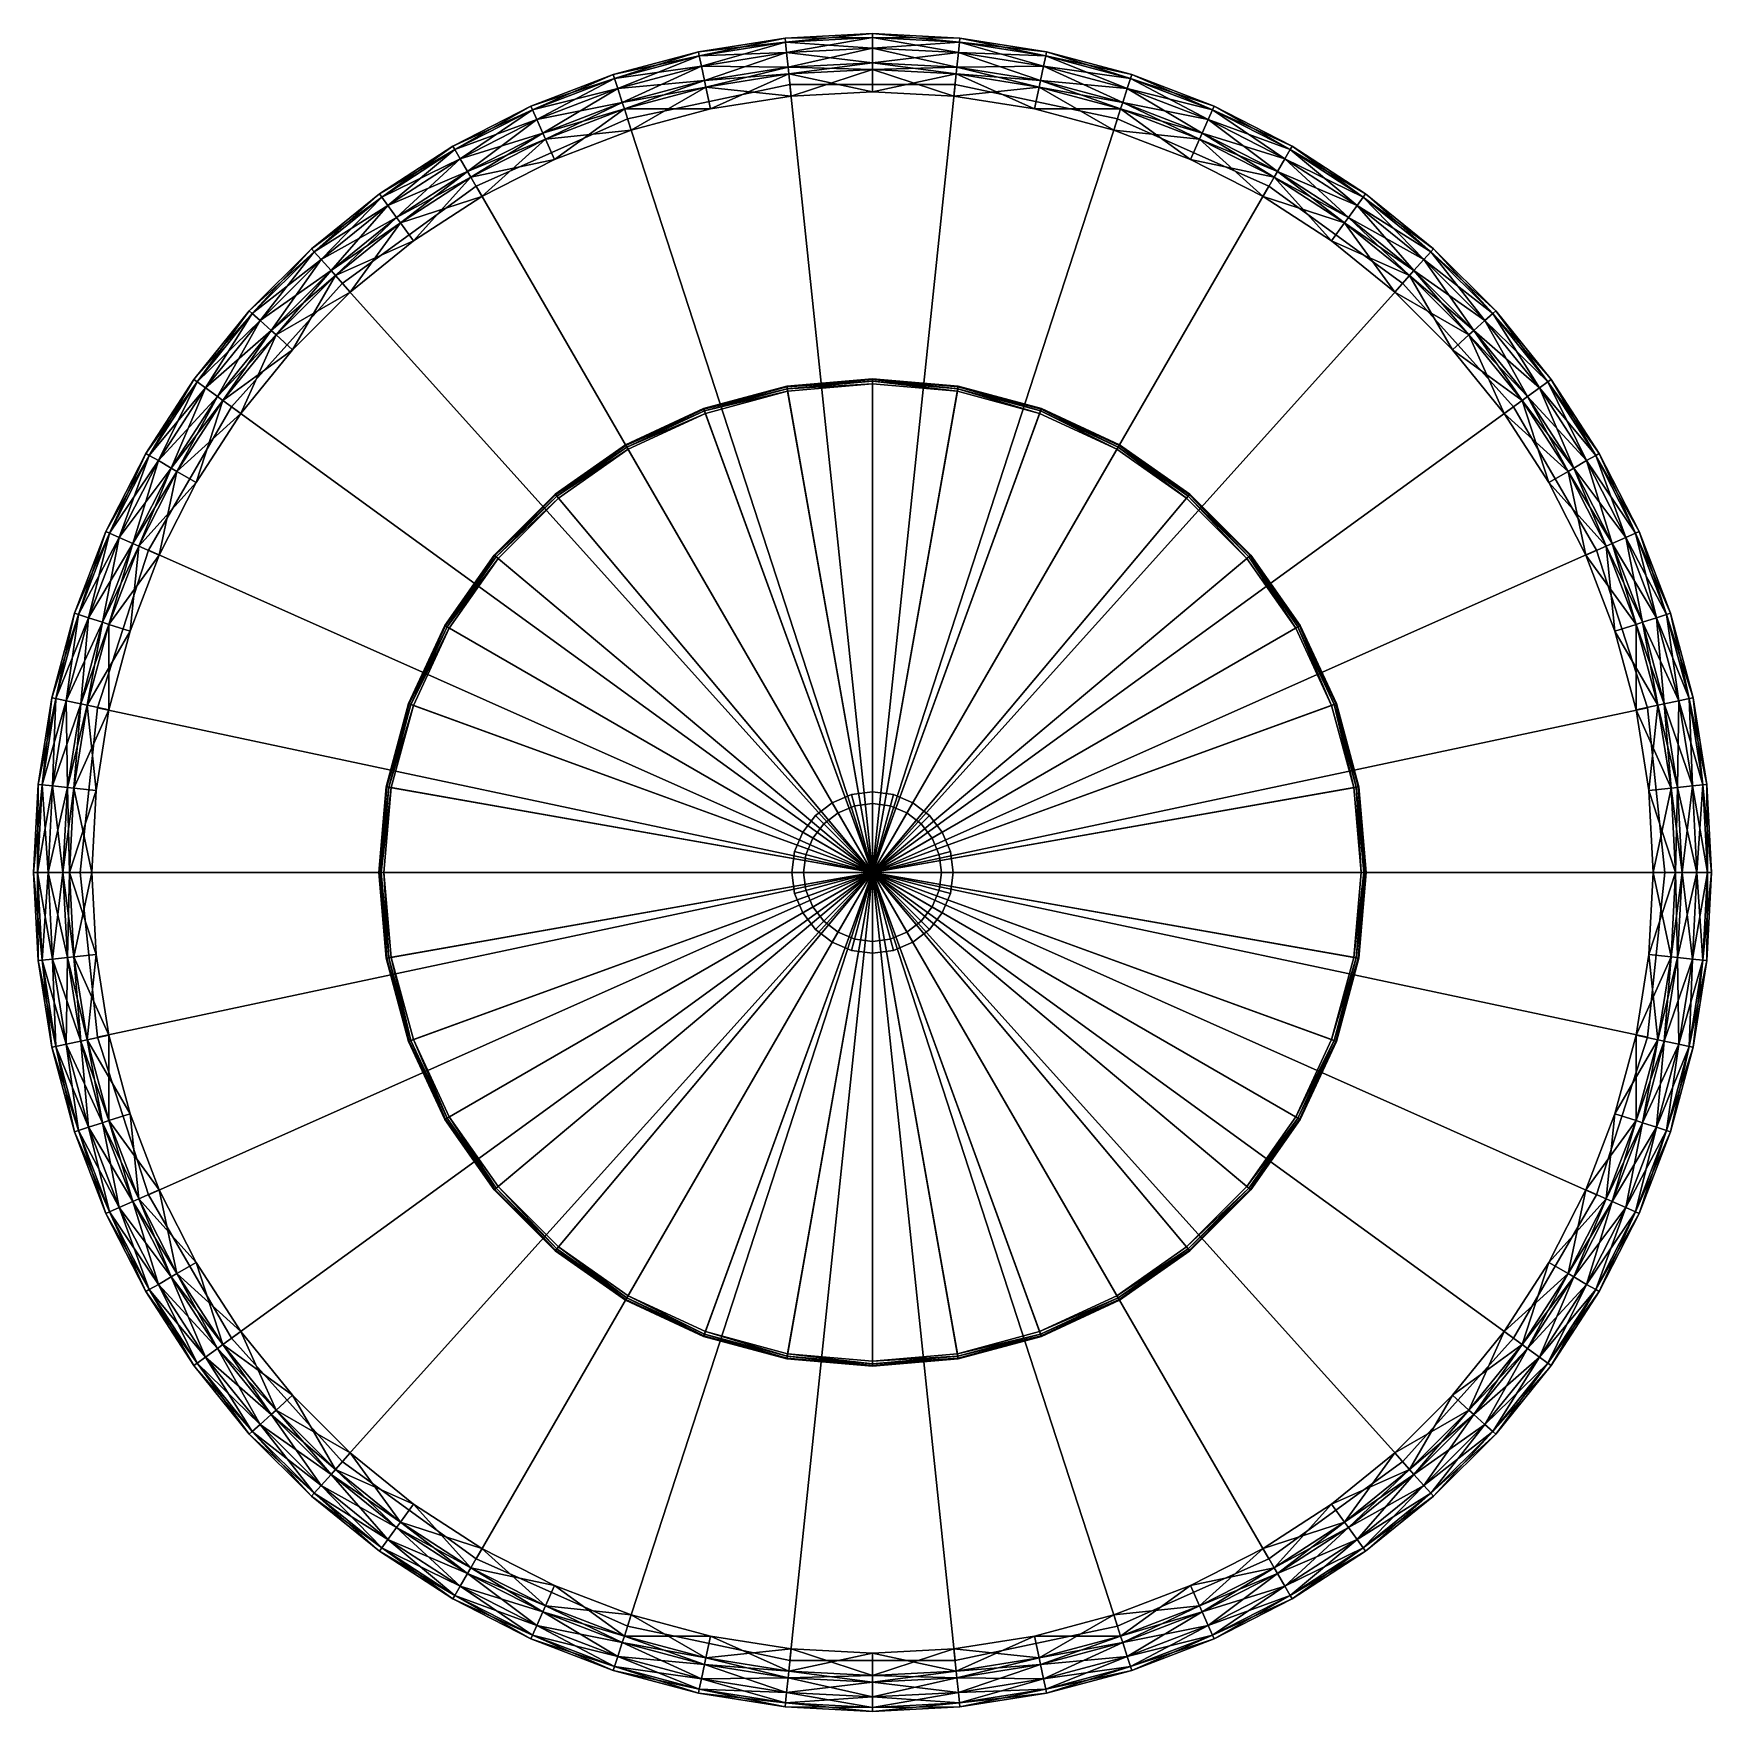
# Model space of a CAD drawing. Extents: x -63 to 63, y -63 to 63.
import ezdxf

# ---------------------------------------------------------------- set-up
doc = ezdxf.new("R2010")
doc.units = 0
doc.layers.add('TABLE', color=121, linetype='CONTINUOUS')

msp = doc.modelspace()

# ---------------------------------------------------------------- meshes
at = {"layer": 'TABLE', "color": 121}
mesh = msp.add_polyface(dxfattribs=at)
corners = [(-6.240681, 59.375927, 72.116501), (-18.449228, 56.780895, 72.116501), (-18.449228, 56.780895, 79.883492), (-6.240681, 59.375927, 79.883492), (-6.584106, 62.868687, 76.181259), (-6.552612, 62.568027, 74.818985), (-13.051025, 61.54163, 74.818985), (-13.11377, 61.837345, 76.181259), (-6.469849, 61.778355, 73.84996), (-12.886169, 60.764927, 73.84996), (-6.353516, 60.668217, 73.480995), (-12.65448, 59.673038, 73.480995), (-6.353516, 60.668217, 72.499992), (-12.65448, 59.673038, 72.499992), (-12.550659, 59.183903, 72.499992), (-6.301392, 60.170933, 72.499992), (-12.550659, 59.183903, 71.999992), (-6.301392, 60.170933, 71.999992), (-12.202843, 57.543919, 71.999992), (-6.126793, 58.503578, 71.999992), (-12.202843, 57.543919, 79.999992), (-6.126793, 58.503578, 79.999992), (-12.550659, 59.183903, 79.999992), (-6.301392, 60.170933, 79.999992), (-12.550659, 59.183903, 79.499992), (-6.301392, 60.170933, 79.499992), (-12.65448, 59.673038, 79.499992), (-6.353516, 60.668217, 79.499992), (-6.353516, 60.668217, 78.881523), (-12.65448, 59.673038, 78.881523), (-6.469849, 61.778355, 78.512558), (-12.886169, 60.764927, 78.512558), (-6.552612, 62.568027, 77.543533), (-13.051025, 61.54163, 77.543533), (-19.194946, 59.076023, 73.84996), (-18.850037, 58.014439, 73.480995), (-18.850037, 58.014439, 72.499992), (-18.695557, 57.538914, 72.499992), (-18.695557, 57.538914, 71.999992), (-18.177465, 55.9445, 71.999992), (-18.177465, 55.9445, 79.999992), (-18.695557, 57.538914, 79.999992), (-18.695557, 57.538914, 79.499992), (-18.850037, 58.014439, 79.499992), (-18.850037, 58.014439, 78.881523), (-19.194946, 59.076023, 78.512558)]
mesh.append_faces([[corners[k] for k in face] for face in [(0, 2, 3), (4, 6, 7), (5, 9, 6), (8, 11, 9), (10, 13, 11), (12, 14, 13), (15, 16, 14), (17, 18, 16), (19, 20, 18), (21, 22, 20), (23, 24, 22), (25, 26, 24), (27, 29, 26), (28, 31, 29), (30, 33, 31), (32, 7, 33)]], dxfattribs={"vtx0": -1})
mesh.append_faces([[corners[k] for k in face] for face in [(0, 1, 2), (4, 5, 6), (5, 8, 9), (8, 10, 11), (10, 12, 13), (27, 28, 29), (28, 30, 31), (30, 32, 33), (32, 4, 7), (6, 9, 34), (9, 11, 35), (11, 13, 36), (13, 14, 37), (14, 16, 38), (16, 18, 39), (18, 20, 40), (20, 22, 41), (22, 24, 42), (24, 26, 43), (26, 29, 44), (29, 31, 45)]], dxfattribs={"vtx2": -1})
mesh = msp.add_polyface(dxfattribs=at)
corners = [(6.24068, 59.375927, 72.116501), (-6.240681, 59.375927, 72.116501), (-6.240681, 59.375927, 79.883492), (0, 63.212467, 76.181259), (0, 62.91016, 74.818985), (-6.552612, 62.568027, 74.818985), (-6.584106, 62.868687, 76.181259), (0, 62.116154, 73.84996), (-6.469849, 61.778355, 73.84996), (0, 60.999943, 73.480995), (-6.353516, 60.668217, 73.480995), (0, 60.999943, 72.499992), (-6.353516, 60.668217, 72.499992), (0, 60.499943, 72.499992), (-6.301392, 60.170933, 72.499992), (0, 60.499943, 71.999992), (-6.301392, 60.170933, 71.999992), (0, 58.823475, 71.999992), (-6.126793, 58.503578, 71.999992), (0, 58.823475, 79.999992), (-6.126793, 58.503578, 79.999992), (0, 60.499943, 79.999992), (-6.301392, 60.170933, 79.999992), (0, 60.499943, 79.499992), (-6.301392, 60.170933, 79.499992), (0, 60.999943, 79.499992), (-6.353516, 60.668217, 79.499992), (0, 60.999943, 78.881523), (-6.353516, 60.668217, 78.881523), (0, 62.116154, 78.512558), (-6.469849, 61.778355, 78.512558), (0, 62.91016, 77.543533), (-6.552612, 62.568027, 77.543533), (-12.550659, 59.183903, 72.499992), (-12.550659, 59.183903, 71.999992), (-12.202843, 57.543919, 71.999992), (-12.202843, 57.543919, 79.999992), (-12.550659, 59.183903, 79.999992), (-12.550659, 59.183903, 79.499992), (-12.65448, 59.673038, 79.499992)]
mesh.append_faces([[corners[k] for k in face] for face in [(3, 5, 6), (4, 8, 5), (7, 10, 8), (9, 12, 10), (11, 14, 12), (13, 16, 14), (15, 18, 16), (17, 20, 18), (19, 22, 20), (21, 24, 22), (23, 26, 24), (25, 28, 26), (27, 30, 28), (29, 32, 30), (31, 6, 32)]], dxfattribs={"vtx0": -1})
mesh.append_faces([[corners[k] for k in face] for face in [(0, 1, 2), (3, 4, 5), (4, 7, 8), (7, 9, 10), (9, 11, 12), (11, 13, 14), (13, 15, 16), (15, 17, 18), (17, 19, 20), (19, 21, 22), (21, 23, 24), (23, 25, 26), (25, 27, 28), (27, 29, 30), (29, 31, 32), (31, 3, 6), (12, 14, 33), (14, 16, 34), (16, 18, 35), (18, 20, 36), (20, 22, 37), (22, 24, 38), (24, 26, 39)]], dxfattribs={"vtx2": -1})
mesh = msp.add_polyface(dxfattribs=at)
corners = [(6.24068, 59.375927, 72.116501), (-6.240681, 59.375927, 79.883492), (6.24068, 59.375927, 79.883492), (12.550659, 59.183933, 72.499992), (6.301392, 60.170933, 71.999992), (6.301392, 60.170933, 72.499992), (12.550659, 59.183933, 71.999992), (6.126792, 58.503578, 71.999992), (12.202843, 57.543949, 71.999992), (6.126792, 58.503578, 79.999992), (12.202843, 57.543949, 79.999992), (6.301392, 60.170933, 79.999992), (12.550659, 59.183933, 79.999992), (6.301392, 60.170933, 79.499992), (12.550659, 59.183933, 79.499992), (6.353516, 60.668217, 79.499992), (6.584106, 62.868687, 76.181259), (6.552612, 62.568027, 74.818985), (0, 62.91016, 74.818985), (0, 63.212467, 76.181259), (6.469849, 61.778355, 73.84996), (0, 62.116154, 73.84996), (6.353516, 60.668217, 73.480995), (0, 60.999943, 73.480995), (6.353516, 60.668217, 72.499992), (0, 60.999943, 72.499992), (0, 60.499943, 72.499992), (0, 60.499943, 71.999992), (0, 58.823475, 71.999992), (0, 58.823475, 79.999992), (0, 60.499943, 79.999992), (0, 60.499943, 79.499992), (0, 60.999943, 79.499992), (6.353516, 60.668217, 78.881523), (0, 60.999943, 78.881523), (6.469849, 61.778355, 78.512558), (0, 62.116154, 78.512558), (6.552612, 62.568027, 77.543533), (0, 62.91016, 77.543533)]
mesh.append_faces([[corners[k] for k in face] for face in [(0, 1, 2), (3, 4, 5), (6, 7, 4), (8, 9, 7), (10, 11, 9), (12, 13, 11), (14, 15, 13), (16, 18, 19), (17, 21, 18), (20, 23, 21), (22, 25, 23), (24, 26, 25), (5, 27, 26), (4, 28, 27), (7, 29, 28), (9, 30, 29), (11, 31, 30), (13, 32, 31), (15, 34, 32), (33, 36, 34), (35, 38, 36), (37, 19, 38)]], dxfattribs={"vtx0": -1})
mesh.append_faces([[corners[k] for k in face] for face in [(16, 17, 18), (17, 20, 21), (20, 22, 23), (22, 24, 25), (24, 5, 26), (5, 4, 27), (4, 7, 28), (7, 9, 29), (9, 11, 30), (11, 13, 31), (13, 15, 32), (15, 33, 34), (33, 35, 36), (35, 37, 38), (37, 16, 19)]], dxfattribs={"vtx2": -1})
mesh = msp.add_polyface(dxfattribs=at)
corners = [(18.449228, 56.780895, 72.116501), (6.24068, 59.375927, 72.116501), (6.24068, 59.375927, 79.883492), (18.449228, 56.780895, 79.883492), (19.194946, 59.076023, 73.84996), (12.65448, 59.673038, 73.480995), (12.886169, 60.764927, 73.84996), (18.850037, 58.014469, 73.480995), (12.65448, 59.673038, 72.499992), (18.850037, 58.014469, 72.499992), (12.550659, 59.183933, 72.499992), (18.695557, 57.538914, 72.499992), (12.550659, 59.183933, 71.999992), (18.695557, 57.538914, 71.999992), (12.202843, 57.543949, 71.999992), (18.177467, 55.9445, 71.999992), (12.202843, 57.543949, 79.999992), (18.177467, 55.9445, 79.999992), (12.550659, 59.183933, 79.999992), (18.695557, 57.538914, 79.999992), (12.550659, 59.183933, 79.499992), (18.695557, 57.538914, 79.499992), (12.65448, 59.673038, 79.499992), (18.850037, 58.014469, 79.499992), (12.65448, 59.673038, 78.881523), (18.850037, 58.014469, 78.881523), (12.886169, 60.764927, 78.512558), (19.194946, 59.076023, 78.512558), (13.051025, 61.54163, 77.543533), (13.11377, 61.837345, 76.181259), (13.051025, 61.54163, 74.818985), (6.552612, 62.568027, 74.818985), (6.584106, 62.868687, 76.181259), (6.469849, 61.778355, 73.84996), (6.353516, 60.668217, 73.480995), (6.353516, 60.668217, 72.499992), (6.301392, 60.170933, 72.499992), (6.301392, 60.170933, 71.999992), (6.126792, 58.503578, 71.999992), (6.126792, 58.503578, 79.999992), (6.301392, 60.170933, 79.999992), (6.301392, 60.170933, 79.499992), (6.353516, 60.668217, 79.499992), (6.353516, 60.668217, 78.881523), (6.469849, 61.778355, 78.512558), (6.552612, 62.568027, 77.543533)]
mesh.append_faces([[corners[k] for k in face] for face in [(0, 2, 3), (4, 5, 6), (7, 8, 5), (9, 10, 8), (11, 12, 10), (13, 14, 12), (15, 16, 14), (17, 18, 16), (19, 20, 18), (21, 22, 20), (23, 24, 22), (25, 26, 24), (27, 28, 26), (29, 31, 32), (30, 33, 31), (6, 34, 33), (5, 35, 34), (8, 36, 35), (22, 43, 42), (24, 44, 43), (26, 45, 44), (28, 32, 45)]], dxfattribs={"vtx0": -1})
mesh.append_faces([[corners[k] for k in face] for face in [(0, 1, 2), (29, 30, 31), (30, 6, 33), (6, 5, 34), (5, 8, 35), (8, 10, 36), (10, 12, 37), (12, 14, 38), (14, 16, 39), (16, 18, 40), (18, 20, 41), (20, 22, 42), (22, 24, 43), (24, 26, 44), (26, 28, 45), (28, 29, 32)]], dxfattribs={"vtx2": -1})
mesh = msp.add_polyface(dxfattribs=at)
corners = [(-18.449228, 56.780895, 72.116501), (-29.851484, 51.704285, 79.883492), (-18.449228, 56.780895, 79.883492), (-13.11377, 61.837345, 76.181259), (-13.051025, 61.54163, 74.818985), (-19.440308, 59.83115, 74.818985), (-19.533752, 60.118687, 76.181259), (-19.194946, 59.076023, 73.84996), (-12.886169, 60.764927, 73.84996), (-18.850037, 58.014439, 73.480995), (-12.65448, 59.673038, 73.480995), (-18.850037, 58.014439, 72.499992), (-12.65448, 59.673038, 72.499992), (-18.695557, 57.538914, 72.499992), (-12.550659, 59.183903, 72.499992), (-18.695557, 57.538914, 71.999992), (-12.550659, 59.183903, 71.999992), (-18.177465, 55.9445, 71.999992), (-12.202843, 57.543919, 71.999992), (-18.177465, 55.9445, 79.999992), (-12.202843, 57.543919, 79.999992), (-18.695557, 57.538914, 79.999992), (-12.550659, 59.183903, 79.999992), (-18.695557, 57.538914, 79.499992), (-12.550659, 59.183903, 79.499992), (-18.850037, 58.014439, 79.499992), (-12.65448, 59.673038, 79.499992), (-18.850037, 58.014439, 78.881523), (-12.65448, 59.673038, 78.881523), (-19.194946, 59.076023, 78.512558), (-12.886169, 60.764927, 78.512558), (-13.051025, 61.54163, 77.543533), (-19.440308, 59.83115, 77.543533), (-25.614746, 57.459415, 74.818985), (-25.291565, 56.734165, 73.84996), (-24.837219, 55.714603, 73.480995), (-24.837219, 55.714603, 72.499992), (-24.633728, 55.257908, 72.499992), (-24.633728, 55.257908, 71.999992), (-23.951153, 53.72665, 71.999992), (-23.951153, 53.72665, 79.999992), (-24.633728, 55.257908, 79.999992), (-24.633728, 55.257908, 79.499992), (-24.837219, 55.714603, 79.499992), (-24.837219, 55.714603, 78.881523), (-25.291565, 56.734165, 78.512558), (-25.614746, 57.459415, 77.543533), (-25.737854, 57.735538, 76.181259)]
mesh.append_faces([[corners[k] for k in face] for face in [(0, 1, 2), (3, 5, 6), (4, 7, 5), (8, 9, 7), (10, 11, 9), (12, 13, 11), (14, 15, 13), (16, 17, 15), (18, 19, 17), (20, 21, 19), (22, 23, 21), (24, 25, 23), (26, 27, 25), (28, 29, 27), (30, 32, 29), (31, 6, 32), (15, 39, 38), (17, 40, 39), (19, 41, 40), (21, 42, 41)]], dxfattribs={"vtx0": -1})
mesh.append_faces([[corners[k] for k in face] for face in [(3, 4, 5), (30, 31, 32), (31, 3, 6), (6, 5, 33), (5, 7, 34), (7, 9, 35), (9, 11, 36), (11, 13, 37), (13, 15, 38), (15, 17, 39), (17, 19, 40), (19, 21, 41), (21, 23, 42), (23, 25, 43), (25, 27, 44), (27, 29, 45), (29, 32, 46), (32, 6, 47)]], dxfattribs={"vtx2": -1})
mesh = msp.add_polyface(dxfattribs=at)
corners = [(29.851484, 51.704285, 72.116501), (18.449228, 56.780895, 72.116501), (18.449228, 56.780895, 79.883492), (25.737854, 57.735538, 76.181259), (19.440308, 59.83115, 74.818985), (19.533752, 60.118687, 76.181259), (25.614746, 57.459415, 74.818985), (19.194946, 59.076023, 73.84996), (25.291565, 56.734165, 73.84996), (18.850037, 58.014469, 73.480995), (24.837219, 55.714603, 73.480995), (18.850037, 58.014469, 72.499992), (24.837219, 55.714603, 72.499992), (18.695557, 57.538914, 72.499992), (24.633728, 55.257908, 72.499992), (18.695557, 57.538914, 71.999992), (24.633728, 55.257908, 71.999992), (23.951153, 53.72665, 71.999992), (18.177467, 55.9445, 71.999992), (23.951153, 53.72665, 79.999992), (18.177467, 55.9445, 79.999992), (24.633728, 55.257908, 79.999992), (18.695557, 57.538914, 79.999992), (18.695557, 57.538914, 79.499992), (24.633728, 55.257908, 79.499992), (18.850037, 58.014469, 79.499992), (24.837219, 55.714603, 79.499992), (18.850037, 58.014469, 78.881523), (24.837219, 55.714603, 78.881523), (19.194946, 59.076023, 78.512558), (25.291565, 56.734165, 78.512558), (19.440308, 59.83115, 77.543533), (25.614746, 57.459415, 77.543533), (13.051025, 61.54163, 74.818985), (13.11377, 61.837345, 76.181259), (12.886169, 60.764927, 73.84996), (12.65448, 59.673038, 73.480995), (12.65448, 59.673038, 72.499992), (12.550659, 59.183933, 72.499992), (12.550659, 59.183933, 71.999992), (12.202843, 57.543949, 71.999992), (12.202843, 57.543949, 79.999992), (12.550659, 59.183933, 79.999992), (12.550659, 59.183933, 79.499992), (12.65448, 59.673038, 79.499992), (12.65448, 59.673038, 78.881523), (12.886169, 60.764927, 78.512558), (13.051025, 61.54163, 77.543533)]
mesh.append_faces([[corners[k] for k in face] for face in [(3, 4, 5), (6, 7, 4), (8, 9, 7), (10, 11, 9), (12, 13, 11), (14, 15, 13), (16, 18, 15), (17, 20, 18), (19, 22, 20), (21, 23, 22), (24, 25, 23), (26, 27, 25), (28, 29, 27), (30, 31, 29), (32, 5, 31), (5, 33, 34), (4, 35, 33), (31, 34, 47)]], dxfattribs={"vtx0": -1})
mesh.append_faces([[corners[k] for k in face] for face in [(0, 1, 2), (16, 17, 18), (17, 19, 20), (19, 21, 22), (5, 4, 33), (4, 7, 35), (7, 9, 36), (9, 11, 37), (11, 13, 38), (13, 15, 39), (15, 18, 40), (18, 20, 41), (20, 22, 42), (22, 23, 43), (23, 25, 44), (25, 27, 45), (27, 29, 46), (29, 31, 47), (31, 5, 34)]], dxfattribs={"vtx2": -1})
mesh = msp.add_polyface(dxfattribs=at)
corners = [(-18.449228, 56.780895, 72.116501), (-29.851484, 51.704285, 72.116501), (-29.851484, 51.704285, 79.883492), (-19.533752, 60.118687, 76.181259), (-25.614746, 57.459415, 74.818985), (-25.737854, 57.735538, 76.181259), (-19.440308, 59.83115, 74.818985), (-25.291565, 56.734165, 73.84996), (-19.194946, 59.076023, 73.84996), (-24.837219, 55.714603, 73.480995), (-18.850037, 58.014439, 73.480995), (-24.837219, 55.714603, 72.499992), (-18.850037, 58.014439, 72.499992), (-24.633728, 55.257908, 72.499992), (-18.695557, 57.538914, 72.499992), (-24.633728, 55.257908, 71.999992), (-18.695557, 57.538914, 79.499992), (-24.837219, 55.714603, 79.499992), (-24.633728, 55.257908, 79.499992), (-18.850037, 58.014439, 79.499992), (-24.837219, 55.714603, 78.881523), (-18.850037, 58.014439, 78.881523), (-25.291565, 56.734165, 78.512558), (-19.194946, 59.076023, 78.512558), (-25.614746, 57.459415, 77.543533), (-19.440308, 59.83115, 77.543533), (-31.475403, 54.470097, 74.818985), (-31.626648, 54.731876, 76.181259), (-31.078186, 53.782597, 73.84996), (-30.519775, 52.816105, 73.480995), (-30.519775, 52.816105, 72.499992), (-30.269653, 52.383183, 72.499992), (-30.269653, 52.383183, 71.999992), (-23.951153, 53.72665, 79.999992), (-24.633728, 55.257908, 79.999992), (-30.269653, 52.383183, 79.999992), (-30.269653, 52.383183, 79.499992), (-30.519775, 52.816105, 79.499992), (-30.519775, 52.816105, 78.881523), (-31.078186, 53.782597, 78.512558), (-31.475403, 54.470097, 77.543533), (-36.977661, 50.89539, 74.818985), (-37.155334, 51.139957, 76.181259)]
mesh.append_faces([[corners[k] for k in face] for face in [(3, 4, 5), (6, 7, 4), (8, 9, 7), (10, 11, 9), (12, 13, 11), (14, 15, 13), (16, 17, 18), (19, 20, 17), (21, 22, 20), (23, 24, 22), (25, 5, 24), (5, 26, 27), (4, 28, 26), (7, 29, 28), (9, 30, 29), (11, 31, 30), (18, 37, 36), (17, 38, 37), (20, 39, 38), (22, 40, 39), (24, 27, 40)]], dxfattribs={"vtx0": -1})
mesh.append_faces([[corners[k] for k in face] for face in [(0, 1, 2), (5, 4, 26), (4, 7, 28), (7, 9, 29), (9, 11, 30), (11, 13, 31), (13, 15, 32), (33, 34, 35), (34, 18, 36), (18, 17, 37), (17, 20, 38), (20, 22, 39), (22, 24, 40), (24, 5, 27), (27, 26, 41), (40, 27, 42)]], dxfattribs={"vtx2": -1})
mesh = msp.add_polyface(dxfattribs=at)
corners = [(29.851484, 51.704285, 72.116501), (18.449228, 56.780895, 79.883492), (29.851484, 51.704285, 79.883492), (37.155334, 51.139957, 76.181259), (31.475403, 54.470097, 74.818985), (31.626648, 54.731876, 76.181259), (36.977661, 50.89539, 77.543533), (31.475403, 54.470097, 77.543533), (25.614746, 57.459415, 74.818985), (25.737854, 57.735538, 76.181259), (31.078186, 53.782597, 73.84996), (25.291565, 56.734165, 73.84996), (30.519775, 52.816105, 73.480995), (24.837219, 55.714603, 73.480995), (30.519775, 52.816105, 72.499992), (24.837219, 55.714603, 72.499992), (30.269653, 52.383183, 72.499992), (24.633728, 55.257908, 72.499992), (24.633728, 55.257908, 71.999992), (30.269653, 52.383183, 71.999992), (23.951153, 53.72665, 71.999992), (30.269653, 52.383183, 79.999992), (24.633728, 55.257908, 79.499992), (24.633728, 55.257908, 79.999992), (30.269653, 52.383183, 79.499992), (30.519775, 52.816105, 79.499992), (24.837219, 55.714603, 79.499992), (30.519775, 52.816105, 78.881523), (24.837219, 55.714603, 78.881523), (31.078186, 53.782597, 78.512558), (25.291565, 56.734165, 78.512558), (25.614746, 57.459415, 77.543533), (19.440308, 59.83115, 74.818985), (19.194946, 59.076023, 73.84996), (18.850037, 58.014469, 73.480995), (18.850037, 58.014469, 72.499992), (18.695557, 57.538914, 72.499992), (18.695557, 57.538914, 71.999992), (18.695557, 57.538914, 79.499992), (18.850037, 58.014469, 79.499992), (18.850037, 58.014469, 78.881523), (19.194946, 59.076023, 78.512558), (19.440308, 59.83115, 77.543533), (19.533752, 60.118687, 76.181259)]
mesh.append_faces([[corners[k] for k in face] for face in [(0, 1, 2), (3, 4, 5), (6, 5, 7), (5, 8, 9), (4, 11, 8), (10, 13, 11), (12, 15, 13), (14, 17, 15), (16, 18, 17), (19, 20, 18), (21, 22, 23), (24, 26, 22), (25, 28, 26), (27, 30, 28), (29, 31, 30), (7, 9, 31)]], dxfattribs={"vtx0": -1})
mesh.append_faces([[corners[k] for k in face] for face in [(5, 4, 8), (4, 10, 11), (10, 12, 13), (12, 14, 15), (14, 16, 17), (24, 25, 26), (25, 27, 28), (27, 29, 30), (29, 7, 31), (7, 5, 9), (9, 8, 32), (8, 11, 33), (11, 13, 34), (13, 15, 35), (15, 17, 36), (17, 18, 37), (23, 22, 38), (22, 26, 39), (26, 28, 40), (28, 30, 41), (30, 31, 42), (31, 9, 43)]], dxfattribs={"vtx2": -1})
mesh = msp.add_polyface(dxfattribs=at)
corners = [(-6.240681, 59.375927, 72.116501), (6.24068, 59.375927, 72.116501), (0, 0.000004, 72.116516), (-18.449228, 56.780895, 72.116501), (-29.851484, 51.704285, 72.116501), (-6.240681, 59.375927, 79.883492), (-18.449228, 56.780895, 79.883492), (0, 0.000005, 79.883507), (-29.851484, 51.704285, 79.883492), (-39.949078, 44.36795, 79.883492), (-0.000003, 36.817551, 2.712732), (-0.000003, 37.011318, 2.660814), (-6.426951, 36.449032, 2.660814), (-6.393304, 36.258209, 2.712732), (-12.65862, 34.779259, 2.660814), (-12.592348, 34.597179, 2.712732), (-18.505663, 32.052738, 2.660815), (-18.408779, 31.884932, 2.712733), (-23.790421, 28.352312, 2.660815), (-23.665869, 28.203878, 2.712733), (-0.000003, 37.153164, 2.518968), (-6.451582, 36.588722, 2.518968), (-12.707134, 34.912552, 2.518968), (-18.576586, 32.175583, 2.518969), (-23.881598, 28.460972, 2.518962), (-0.000003, 37.205082, 2.325197), (-6.460598, 36.639851, 2.325197), (-12.724891, 34.961338, 2.325197), (-18.602545, 32.220543, 2.325197), (-23.914968, 28.500744, 2.325198), (-0.000003, 37.205082, 0.000009), (-6.460598, 36.639851, 0.000009), (-12.724891, 34.961338, 0.000009), (-18.602545, 32.220543, 0.00001), (-23.914968, 28.500744, 0.00001)]
mesh.append_faces([[corners[k] for k in face] for face in [(10, 12, 13), (13, 14, 15), (15, 16, 17), (17, 18, 19), (11, 21, 12), (12, 22, 14), (14, 23, 16), (16, 24, 18), (20, 26, 21), (21, 27, 22), (22, 28, 23), (23, 29, 24), (25, 31, 26), (26, 32, 27), (27, 33, 28), (28, 34, 29)]], dxfattribs={"vtx0": -1})
mesh.append_faces([[corners[k] for k in face] for face in [(0, 1, 2), (3, 0, 2), (4, 3, 2), (5, 6, 7), (6, 8, 7), (8, 9, 7)]], dxfattribs={"vtx1": -1, "vtx2": -1})
mesh.append_faces([[corners[k] for k in face] for face in [(10, 11, 12), (13, 12, 14), (15, 14, 16), (17, 16, 18), (11, 20, 21), (12, 21, 22), (14, 22, 23), (16, 23, 24), (20, 25, 26), (21, 26, 27), (22, 27, 28), (23, 28, 29), (25, 30, 31), (26, 31, 32), (27, 32, 33), (28, 33, 34)]], dxfattribs={"vtx2": -1})
mesh = msp.add_polyface(dxfattribs=at)
corners = [(18.449228, 56.780895, 72.116501), (29.851484, 51.704285, 72.116501), (0, 0.000004, 72.116516), (6.24068, 59.375927, 72.116501), (29.851484, 51.704285, 79.883492), (18.449228, 56.780895, 79.883492), (0, 0.000005, 79.883507), (6.24068, 59.375927, 79.883492), (-6.240681, 59.375927, 79.883492), (23.665865, 28.203882, 2.712733), (23.790415, 28.352316, 2.660815), (18.505657, 32.052742, 2.660815), (18.408773, 31.884935, 2.712733), (12.658613, 34.779263, 2.660814), (12.592341, 34.597179, 2.712732), (6.426945, 36.449036, 2.660814), (6.393298, 36.258209, 2.712732), (-0.000003, 37.011318, 2.660814), (-0.000003, 36.817551, 2.712732), (23.881592, 28.460978, 2.518962), (18.57658, 32.175587, 2.518969), (12.707128, 34.912556, 2.518968), (6.451577, 36.588726, 2.518968), (-0.000003, 37.153164, 2.518968), (23.914965, 28.500748, 2.325198), (18.602539, 32.220547, 2.325197), (12.724885, 34.961342, 2.325197), (6.460592, 36.639854, 2.325197), (-0.000003, 37.205082, 2.325197), (23.914965, 28.500748, 0.00001), (18.602539, 32.220547, 0.00001), (12.724885, 34.961342, 0.000009), (6.460592, 36.639854, 0.000009), (-0.000003, 37.205082, 0.000009)]
mesh.append_faces([[corners[k] for k in face] for face in [(9, 11, 12), (12, 13, 14), (14, 15, 16), (16, 17, 18), (10, 20, 11), (11, 21, 13), (13, 22, 15), (15, 23, 17), (19, 25, 20), (20, 26, 21), (21, 27, 22), (22, 28, 23), (24, 30, 25), (25, 31, 26), (26, 32, 27), (27, 33, 28)]], dxfattribs={"vtx0": -1})
mesh.append_faces([[corners[k] for k in face] for face in [(0, 1, 2), (3, 0, 2), (4, 5, 6), (5, 7, 6), (7, 8, 6)]], dxfattribs={"vtx1": -1, "vtx2": -1})
mesh.append_faces([[corners[k] for k in face] for face in [(9, 10, 11), (12, 11, 13), (14, 13, 15), (16, 15, 17), (10, 19, 20), (11, 20, 21), (13, 21, 22), (15, 22, 23), (19, 24, 25), (20, 25, 26), (21, 26, 27), (22, 27, 28), (24, 29, 30), (25, 30, 31), (26, 31, 32), (27, 32, 33)]], dxfattribs={"vtx2": -1})
mesh = msp.add_polyface(dxfattribs=at)
corners = [(-29.851484, 51.704285, 72.116501), (-39.949078, 44.367954, 72.116501), (-39.949078, 44.36795, 79.883492), (-31.626648, 54.731876, 76.181259), (-36.977661, 50.89539, 74.818985), (-37.155334, 51.139957, 76.181259), (-42.077698, 46.767063, 74.818993), (-42.279907, 46.991795, 76.181267), (-36.510925, 50.253025, 73.84996), (-41.546631, 46.176853, 73.849968), (-35.854858, 49.349979, 73.480995), (-40.799988, 45.347111, 73.481003), (-35.854858, 49.349979, 72.5), (-40.799988, 45.347111, 72.5), (-35.560974, 48.945469, 72.499992), (-40.465515, 44.975437, 72.5), (-35.560974, 48.945469, 71.999992), (-40.465515, 44.975437, 72), (-34.575577, 47.589176, 71.999992), (-39.344219, 43.729179, 72), (-34.575577, 47.589176, 80), (-39.344219, 43.729179, 80), (-35.560974, 48.945469, 80), (-40.465515, 44.975437, 80), (-35.560974, 48.945469, 79.5), (-40.465515, 44.975437, 79.5), (-35.854858, 49.349979, 79.5), (-40.799988, 45.347111, 79.5), (-35.854858, 49.349979, 78.881531), (-40.799988, 45.347111, 78.881531), (-36.510925, 50.253025, 78.512558), (-41.546631, 46.176853, 78.512566), (-36.977661, 50.89539, 77.543533), (-42.077698, 46.767063, 77.543541), (-46.73175, 42.117039, 74.819), (-46.141846, 41.585545, 73.849976), (-45.312622, 40.838383, 73.48101), (-46.141846, 41.585545, 78.512573), (-46.73175, 42.117039, 77.543549), (-46.95636, 42.319401, 76.181274)]
mesh.append_faces([[corners[k] for k in face] for face in [(3, 4, 5), (5, 6, 7), (4, 9, 6), (8, 11, 9), (10, 13, 11), (12, 15, 13), (14, 17, 15), (16, 19, 17), (18, 21, 19), (20, 23, 21), (22, 25, 23), (24, 27, 25), (26, 29, 27), (28, 31, 29), (30, 33, 31), (32, 7, 33)]], dxfattribs={"vtx0": -1})
mesh.append_faces([[corners[k] for k in face] for face in [(0, 1, 2), (5, 4, 6), (4, 8, 9), (8, 10, 11), (10, 12, 13), (12, 14, 15), (14, 16, 17), (16, 18, 19), (18, 20, 21), (20, 22, 23), (22, 24, 25), (24, 26, 27), (26, 28, 29), (28, 30, 31), (30, 32, 33), (32, 5, 7), (7, 6, 34), (6, 9, 35), (9, 11, 36), (29, 31, 37), (31, 33, 38), (33, 7, 39)]], dxfattribs={"vtx2": -1})
mesh = msp.add_polyface(dxfattribs=at)
corners = [(-29.851484, 51.704285, 72.116501), (-39.949078, 44.36795, 79.883492), (-29.851484, 51.704285, 79.883492), (-39.949078, 44.367954, 72.116501), (0, 0.000004, 72.116516), (-23.914968, 28.500744, 2.325198), (-23.914968, 28.500744, 0.00001), (-28.50075, 23.914963, 0.000011), (-24.633728, 55.257908, 72.499992), (-30.269653, 52.383183, 71.999992), (-30.269653, 52.383183, 72.499992), (-24.633728, 55.257908, 71.999992), (-23.951153, 53.72665, 71.999992), (-29.430912, 50.931629, 72), (-23.951153, 53.72665, 79.999992), (-29.430912, 50.931629, 79.999992), (-30.269653, 52.383183, 79.999992), (-24.633728, 55.257908, 79.999992), (-30.269653, 52.383183, 79.499992), (-31.475403, 54.470097, 74.818985), (-31.078186, 53.782597, 73.84996), (-36.510925, 50.253025, 73.84996), (-36.977661, 50.89539, 74.818985), (-30.519775, 52.816105, 73.480995), (-35.854858, 49.349979, 73.480995), (-30.519775, 52.816105, 72.499992), (-35.854858, 49.349979, 72.5), (-35.560974, 48.945469, 72.499992), (-35.560974, 48.945469, 71.999992), (-34.575577, 47.589176, 71.999992), (-34.575577, 47.589176, 80), (-35.560974, 48.945469, 80), (-35.560974, 48.945469, 79.5), (-30.519775, 52.816105, 79.499992), (-35.854858, 49.349979, 79.5), (-30.519775, 52.816105, 78.881523), (-35.854858, 49.349979, 78.881531), (-31.078186, 53.782597, 78.512558), (-36.510925, 50.253025, 78.512558), (-31.475403, 54.470097, 77.543533), (-36.977661, 50.89539, 77.543533), (-37.155334, 51.139957, 76.181259)]
mesh.append_faces([[corners[k] for k in face] for face in [(0, 1, 2), (8, 9, 10), (11, 13, 9), (12, 15, 13), (14, 16, 15), (17, 18, 16), (19, 21, 22), (20, 24, 21), (23, 26, 24), (25, 27, 26), (10, 28, 27), (9, 29, 28), (13, 30, 29), (15, 31, 30), (16, 32, 31), (18, 34, 32), (33, 36, 34), (35, 38, 36), (37, 40, 38), (39, 41, 40)]], dxfattribs={"vtx0": -1})
mesh.append_faces([[corners[k] for k in face] for face in [(3, 0, 4)]], dxfattribs={"vtx1": -1, "vtx2": -1})
mesh.append_faces([[corners[k] for k in face] for face in [(5, 6, 7), (11, 12, 13), (12, 14, 15), (19, 20, 21), (20, 23, 24), (23, 25, 26), (25, 10, 27), (10, 9, 28), (9, 13, 29), (13, 15, 30), (15, 16, 31), (16, 18, 32), (18, 33, 34), (33, 35, 36), (35, 37, 38), (37, 39, 40)]], dxfattribs={"vtx2": -1})
mesh = msp.add_polyface(dxfattribs=at)
corners = [(39.949074, 44.367954, 72.116501), (29.851484, 51.704285, 72.116501), (29.851484, 51.704285, 79.883492), (0, 0.000004, 72.116516), (39.949074, 44.36795, 79.883492), (0, 0.000005, 79.883507), (28.500746, 23.914967, 2.325199), (23.914965, 28.500748, 0.00001), (23.914965, 28.500748, 2.325198), (37.155334, 51.139957, 76.181259), (36.977661, 50.89539, 74.818985), (31.475403, 54.470097, 74.818985), (36.510986, 50.253025, 73.84996), (31.078186, 53.782597, 73.84996), (35.854858, 49.349979, 73.480995), (30.519775, 52.816105, 73.480995), (35.854858, 49.349979, 72.5), (30.519775, 52.816105, 72.499992), (35.560974, 48.945469, 72.499992), (30.269653, 52.383183, 72.499992), (35.560974, 48.945469, 71.999992), (30.269653, 52.383183, 71.999992), (34.575581, 47.589176, 71.999992), (29.430914, 50.931629, 72), (34.575581, 47.589176, 80), (29.430914, 50.931629, 79.999992), (35.560974, 48.945469, 80), (30.269653, 52.383183, 79.999992), (35.560974, 48.945469, 79.5), (30.269653, 52.383183, 79.499992), (35.854858, 49.349979, 79.5), (30.519775, 52.816105, 79.499992), (35.854858, 49.349979, 78.881531), (30.519775, 52.816105, 78.881523), (36.510986, 50.253025, 78.512558), (31.078186, 53.782597, 78.512558), (36.977661, 50.89539, 77.543533), (31.475403, 54.470097, 77.543533), (24.633728, 55.257908, 71.999992), (23.951153, 53.72665, 71.999992), (23.951153, 53.72665, 79.999992), (24.633728, 55.257908, 79.999992), (24.633728, 55.257908, 79.499992)]
mesh.append_faces([[corners[k] for k in face] for face in [(6, 7, 8), (10, 13, 11), (12, 15, 13), (14, 17, 15), (16, 19, 17), (18, 21, 19), (20, 23, 21), (22, 25, 23), (24, 27, 25), (26, 29, 27), (28, 31, 29), (30, 33, 31), (32, 35, 33), (34, 37, 35), (23, 40, 39), (25, 41, 40)]], dxfattribs={"vtx0": -1})
mesh.append_faces([[corners[k] for k in face] for face in [(1, 0, 3), (4, 2, 5)]], dxfattribs={"vtx1": -1, "vtx2": -1})
mesh.append_faces([[corners[k] for k in face] for face in [(0, 1, 2), (9, 10, 11), (10, 12, 13), (12, 14, 15), (14, 16, 17), (16, 18, 19), (18, 20, 21), (20, 22, 23), (22, 24, 25), (24, 26, 27), (26, 28, 29), (28, 30, 31), (30, 32, 33), (32, 34, 35), (34, 36, 37), (19, 21, 38), (21, 23, 39), (23, 25, 40), (25, 27, 41), (27, 29, 42)]], dxfattribs={"vtx2": -1})
mesh = msp.add_polyface(dxfattribs=at)
corners = [(39.949074, 44.367954, 72.116501), (29.851484, 51.704285, 79.883492), (39.949074, 44.36795, 79.883492), (46.956299, 42.319401, 76.181274), (42.077759, 46.767063, 74.818993), (42.279907, 46.991795, 76.181267), (46.731689, 42.117039, 74.819), (41.546631, 46.176853, 73.849968), (46.141846, 41.585545, 73.849976), (40.799927, 45.347111, 73.481003), (45.312622, 40.838383, 78.881538), (41.546631, 46.176853, 78.512566), (40.799927, 45.347111, 78.881531), (46.141846, 41.585545, 78.512573), (42.077759, 46.767063, 77.543541), (46.731689, 42.117039, 77.543549), (36.977661, 50.89539, 74.818985), (37.155334, 51.139957, 76.181259), (36.510986, 50.253025, 73.84996), (35.854858, 49.349979, 73.480995), (40.799927, 45.347111, 72.5), (35.854858, 49.349979, 72.5), (40.465576, 44.975437, 72.5), (35.560974, 48.945469, 72.499992), (40.465576, 44.975437, 72), (35.560974, 48.945469, 71.999992), (39.344219, 43.729179, 72), (34.575581, 47.589176, 71.999992), (39.344219, 43.729179, 80), (34.575581, 47.589176, 80), (40.465576, 44.975437, 80), (35.560974, 48.945469, 80), (40.465576, 44.975437, 79.5), (35.560974, 48.945469, 79.5), (40.799927, 45.347111, 79.5), (35.854858, 49.349979, 79.5), (35.854858, 49.349979, 78.881531), (36.510986, 50.253025, 78.512558), (36.977661, 50.89539, 77.543533), (31.626648, 54.731876, 76.181259)]
mesh.append_faces([[corners[k] for k in face] for face in [(0, 1, 2), (3, 4, 5), (6, 7, 4), (8, 9, 7), (10, 11, 12), (13, 14, 11), (15, 5, 14), (5, 16, 17), (4, 18, 16), (7, 19, 18), (9, 21, 19), (20, 23, 21), (22, 25, 23), (24, 27, 25), (26, 29, 27), (28, 31, 29), (30, 33, 31), (32, 35, 33), (34, 36, 35), (12, 37, 36), (11, 38, 37), (14, 17, 38)]], dxfattribs={"vtx0": -1})
mesh.append_faces([[corners[k] for k in face] for face in [(5, 4, 16), (4, 7, 18), (7, 9, 19), (9, 20, 21), (20, 22, 23), (22, 24, 25), (24, 26, 27), (26, 28, 29), (28, 30, 31), (30, 32, 33), (32, 34, 35), (34, 12, 36), (12, 11, 37), (11, 14, 38), (14, 5, 17), (38, 17, 39)]], dxfattribs={"vtx2": -1})
mesh = msp.add_polyface(dxfattribs=at)
corners = [(-39.949078, 44.367954, 72.116501), (-48.300716, 35.092533, 79.883499), (-39.949078, 44.36795, 79.883492), (-42.279907, 46.991795, 76.181267), (-46.73175, 42.117039, 74.819), (-46.95636, 42.319401, 76.181274), (-42.077698, 46.767063, 74.818993), (-46.141846, 41.585545, 73.849976), (-41.546631, 46.176853, 73.849968), (-45.312622, 40.838383, 73.48101), (-40.799988, 45.347111, 73.481003), (-40.799988, 45.347111, 72.5), (-45.312622, 40.838383, 72.500008), (-40.465515, 44.975437, 72.5), (-44.941162, 40.503696, 72.500008), (-40.465515, 44.975437, 72), (-44.941162, 40.503696, 72.000008), (-39.344219, 43.729179, 72), (-43.695786, 39.381382, 72.000008), (-39.344219, 43.729179, 80), (-43.695786, 39.381382, 80.000008), (-40.465515, 44.975437, 80), (-44.941162, 40.503696, 80.000008), (-40.465515, 44.975437, 79.5), (-44.941162, 40.503696, 79.500008), (-40.799988, 45.347111, 79.5), (-45.312622, 40.838383, 79.500008), (-40.799988, 45.347111, 78.881531), (-45.312622, 40.838383, 78.881538), (-46.141846, 41.585545, 78.512573), (-41.546631, 46.176853, 78.512566), (-46.73175, 42.117039, 77.543549), (-42.077698, 46.767063, 77.543541), (-50.895447, 36.977695, 74.819), (-50.253052, 36.51099, 73.849976), (-49.350037, 35.854893, 73.48101), (-49.350037, 35.854893, 72.500008), (-48.945557, 35.561008, 72.500008), (-48.945557, 35.561008, 72.000008), (-48.945557, 35.561008, 79.500008), (-49.350037, 35.854893, 79.500008), (-49.350037, 35.854893, 78.881538), (-50.253052, 36.51099, 78.512573), (-50.895447, 36.977695, 77.543549), (-51.140015, 37.155399, 76.181274)]
mesh.append_faces([[corners[k] for k in face] for face in [(0, 1, 2), (3, 4, 5), (6, 7, 4), (8, 9, 7), (10, 12, 9), (11, 14, 12), (13, 16, 14), (15, 18, 16), (17, 20, 18), (19, 22, 20), (21, 24, 22), (23, 26, 24), (25, 28, 26), (27, 29, 28), (30, 31, 29), (32, 5, 31)]], dxfattribs={"vtx0": -1})
mesh.append_faces([[corners[k] for k in face] for face in [(10, 11, 12), (11, 13, 14), (13, 15, 16), (15, 17, 18), (17, 19, 20), (19, 21, 22), (21, 23, 24), (23, 25, 26), (25, 27, 28), (5, 4, 33), (4, 7, 34), (7, 9, 35), (9, 12, 36), (12, 14, 37), (14, 16, 38), (22, 24, 39), (24, 26, 40), (26, 28, 41), (28, 29, 42), (29, 31, 43), (31, 5, 44)]], dxfattribs={"vtx2": -1})
mesh = msp.add_polyface(dxfattribs=at)
corners = [(48.300709, 35.092537, 72.116508), (39.949074, 44.367954, 72.116501), (39.949074, 44.36795, 79.883492), (51.140015, 37.155399, 76.181274), (46.731689, 42.117039, 74.819), (46.956299, 42.319401, 76.181274), (50.895386, 36.977695, 74.819), (46.141846, 41.585545, 73.849976), (50.253052, 36.51099, 73.849976), (45.312622, 40.838383, 73.48101), (49.350098, 35.854893, 73.48101), (45.312622, 40.838383, 72.500008), (49.350098, 35.854893, 72.500008), (44.941162, 40.503696, 72.500008), (48.945557, 35.561008, 72.500008), (44.941162, 40.503696, 72.000008), (48.945557, 35.561008, 80.000008), (44.941162, 40.503696, 79.500008), (44.941162, 40.503696, 80.000008), (48.945557, 35.561008, 79.500008), (45.312622, 40.838383, 79.500008), (49.350098, 35.854893, 79.500008), (45.312622, 40.838383, 78.881538), (49.350098, 35.854893, 78.881538), (46.141846, 41.585545, 78.512573), (50.253052, 36.51099, 78.512573), (46.731689, 42.117039, 77.543549), (50.895386, 36.977695, 77.543549), (42.077759, 46.767063, 74.818993), (41.546631, 46.176853, 73.849968), (40.799927, 45.347111, 73.481003), (40.799927, 45.347111, 72.5), (40.465576, 44.975437, 72.5), (40.465576, 44.975437, 72), (43.695786, 39.381382, 72.000008), (39.344219, 43.729179, 72), (43.695786, 39.381382, 80.000008), (39.344219, 43.729179, 80), (40.465576, 44.975437, 80), (40.465576, 44.975437, 79.5), (40.799927, 45.347111, 79.5), (40.799927, 45.347111, 78.881531), (41.546631, 46.176853, 78.512566), (42.077759, 46.767063, 77.543541), (42.279907, 46.991795, 76.181267)]
mesh.append_faces([[corners[k] for k in face] for face in [(3, 4, 5), (6, 7, 4), (8, 9, 7), (10, 11, 9), (12, 13, 11), (14, 15, 13), (16, 17, 18), (19, 20, 17), (21, 22, 20), (23, 24, 22), (25, 26, 24), (27, 5, 26), (9, 31, 30), (11, 32, 31), (13, 33, 32), (15, 35, 33), (34, 37, 35), (36, 38, 37), (18, 39, 38), (17, 40, 39), (20, 41, 40)]], dxfattribs={"vtx0": -1})
mesh.append_faces([[corners[k] for k in face] for face in [(0, 1, 2), (5, 4, 28), (4, 7, 29), (7, 9, 30), (9, 11, 31), (11, 13, 32), (13, 15, 33), (15, 34, 35), (34, 36, 37), (36, 18, 38), (18, 17, 39), (17, 20, 40), (20, 22, 41), (22, 24, 42), (24, 26, 43), (26, 5, 44)]], dxfattribs={"vtx2": -1})
mesh = msp.add_polyface(dxfattribs=at)
corners = [(-39.949078, 44.367954, 72.116501), (-48.300716, 35.092537, 72.116508), (-48.300716, 35.092533, 79.883499), (-46.95636, 42.319401, 76.181274), (-50.895447, 36.977695, 74.819), (-51.140015, 37.155399, 76.181274), (-46.73175, 42.117039, 74.819), (-50.253052, 36.51099, 73.849976), (-46.141846, 41.585545, 73.849976), (-49.350037, 35.854893, 73.48101), (-45.312622, 40.838383, 73.48101), (-49.350037, 35.854893, 72.500008), (-45.312622, 40.838383, 72.500008), (-48.945557, 35.561008, 72.500008), (-44.941162, 40.503696, 72.500008), (-48.945557, 35.561008, 72.000008), (-44.941162, 40.503696, 72.000008), (-43.695786, 39.381382, 72.000008), (-47.58923, 34.575611, 72.000008), (-43.695786, 39.381382, 80.000008), (-47.58923, 34.575615, 80.000008), (-44.941162, 40.503696, 80.000008), (-48.945557, 35.561008, 80.000008), (-48.945557, 35.561008, 79.500008), (-44.941162, 40.503696, 79.500008), (-49.350037, 35.854893, 79.500008), (-45.312622, 40.838383, 79.500008), (-49.350037, 35.854893, 78.881538), (-45.312622, 40.838383, 78.881538), (-50.253052, 36.51099, 78.512573), (-46.141846, 41.585545, 78.512573), (-50.895447, 36.977695, 77.543549), (-46.73175, 42.117039, 77.543549), (-54.496582, 31.429661, 74.819), (-54.758423, 31.580723, 76.181274), (-53.808838, 31.032871, 73.849976), (-52.84198, 30.475101, 73.48101), (-52.84198, 30.475101, 72.500008), (-52.408875, 30.225254, 72.500008), (-52.408875, 30.225254, 72.000008), (-50.956635, 29.387623, 72.000008), (-50.956635, 29.387627, 80.000008), (-52.408875, 30.225256, 80.000008), (-52.408875, 30.225256, 79.500008), (-52.84198, 30.475103, 79.500008), (-52.84198, 30.475103, 78.881538), (-53.808838, 31.032873, 78.512573), (-54.496582, 31.429661, 77.543549)]
mesh.append_faces([[corners[k] for k in face] for face in [(3, 4, 5), (6, 7, 4), (8, 9, 7), (10, 11, 9), (12, 13, 11), (14, 15, 13), (16, 18, 15), (17, 20, 18), (19, 22, 20), (21, 23, 22), (24, 25, 23), (26, 27, 25), (28, 29, 27), (30, 31, 29), (32, 5, 31), (5, 33, 34), (4, 35, 33), (29, 47, 46), (31, 34, 47)]], dxfattribs={"vtx0": -1})
mesh.append_faces([[corners[k] for k in face] for face in [(0, 1, 2), (16, 17, 18), (17, 19, 20), (19, 21, 22), (5, 4, 33), (4, 7, 35), (7, 9, 36), (9, 11, 37), (11, 13, 38), (13, 15, 39), (15, 18, 40), (18, 20, 41), (20, 22, 42), (22, 23, 43), (23, 25, 44), (25, 27, 45), (27, 29, 46), (29, 31, 47), (31, 5, 34)]], dxfattribs={"vtx2": -1})
mesh = msp.add_polyface(dxfattribs=at)
corners = [(-48.300716, 35.092537, 72.116508), (-39.949078, 44.367954, 72.116501), (0, 0.000004, 72.116516), (-54.541393, 24.283396, 72.116508), (-39.949078, 44.36795, 79.883492), (-48.300716, 35.092533, 79.883499), (0, 0.000005, 79.883507), (-54.541393, 24.283398, 79.883499), (0, 0, 2.71273), (-23.665869, 28.203878, 2.712733), (-28.203884, 23.665861, 2.712734), (-31.884935, 18.408772, 2.712735), (-34.597183, 12.592339, 2.712728), (-36.258209, 6.393295, 2.712729), (-36.817551, -0.000006, 2.71273), (-23.790421, 28.352312, 2.660815), (-28.35232, 23.790413, 2.660808), (-32.052742, 18.505655, 2.660809), (-34.779266, 12.658611, 2.66081), (-23.881598, 28.460972, 2.518962), (-28.460979, 23.88159, 2.518963), (-32.175587, 18.576578, 2.518964), (-34.912556, 12.707126, 2.518965), (-23.914968, 28.500744, 2.325198), (-28.50075, 23.914963, 2.325199), (-32.220547, 18.602537, 2.3252), (-34.961342, 12.724882, 2.325201), (-28.50075, 23.914963, 0.000011), (-32.220547, 18.602537, 0.000004), (-34.961342, 12.724882, 0.000005), (-23.914968, 28.500744, 0.00001), (0.000002, -0.000004, 0.000008), (-36.639854, 6.460588, 0.000007), (-37.205082, -0.000007, 0.000008)]
mesh.append_faces([[corners[k] for k in face] for face in [(9, 16, 10), (10, 17, 11), (11, 18, 12), (15, 20, 16), (16, 21, 17), (17, 22, 18), (19, 24, 20), (20, 25, 21), (21, 26, 22), (23, 27, 24), (24, 28, 25), (25, 29, 26)]], dxfattribs={"vtx0": -1})
mesh.append_faces([[corners[k] for k in face] for face in [(8, 9, 10), (8, 10, 11), (8, 11, 12), (8, 12, 13), (8, 13, 14)]], dxfattribs={"vtx0": -1, "vtx2": -1})
mesh.append_faces([[corners[k] for k in face] for face in [(0, 1, 2), (3, 0, 2), (4, 5, 6), (5, 7, 6), (27, 30, 31), (28, 27, 31), (29, 28, 31), (32, 29, 31), (33, 32, 31)]], dxfattribs={"vtx1": -1, "vtx2": -1})
mesh.append_faces([[corners[k] for k in face] for face in [(9, 15, 16), (10, 16, 17), (11, 17, 18), (15, 19, 20), (16, 20, 21), (17, 21, 22), (19, 23, 24), (20, 24, 25), (21, 25, 26), (24, 27, 28), (25, 28, 29)]], dxfattribs={"vtx2": -1})
mesh = msp.add_polyface(dxfattribs=at)
corners = [(48.300709, 35.092537, 72.116508), (54.541393, 24.283396, 72.116508), (0, 0.000004, 72.116516), (39.949074, 44.367954, 72.116501), (54.541393, 24.283398, 79.883499), (48.300709, 35.092533, 79.883499), (0, 0.000005, 79.883507), (39.949074, 44.36795, 79.883492), (0, 0, 2.71273), (36.817551, 0, 2.71273), (36.258209, 6.393301, 2.712729), (34.597179, 12.592344, 2.712728), (31.884933, 18.408775, 2.712735), (28.20388, 23.665867, 2.712734), (23.665865, 28.203882, 2.712733), (34.779263, 12.658617, 2.66081), (32.052742, 18.505659, 2.660809), (28.352314, 23.790419, 2.660808), (23.790415, 28.352316, 2.660815), (34.912556, 12.70713, 2.518965), (32.175583, 18.576582, 2.518964), (28.460974, 23.881594, 2.518963), (23.881592, 28.460978, 2.518962), (34.961342, 12.724888, 2.325201), (32.220547, 18.602541, 2.3252), (28.500746, 23.914967, 2.325199), (23.914965, 28.500748, 2.325198), (34.961342, 12.724888, 0.000005), (32.220547, 18.602541, 0.000004), (28.500746, 23.914967, 0.000011), (23.914965, 28.500748, 0.00001), (36.639851, 6.460595, 0.000007), (37.205082, 0, 0.000008), (0.000002, -0.000004, 0.000008), (18.602539, 32.220547, 0.00001)]
mesh.append_faces([[corners[k] for k in face] for face in [(11, 16, 12), (12, 17, 13), (13, 18, 14), (15, 20, 16), (16, 21, 17), (17, 22, 18), (19, 24, 20), (20, 25, 21), (21, 26, 22), (23, 28, 24), (24, 29, 25)]], dxfattribs={"vtx0": -1})
mesh.append_faces([[corners[k] for k in face] for face in [(8, 9, 10), (8, 10, 11), (8, 11, 12), (8, 12, 13), (8, 13, 14)]], dxfattribs={"vtx0": -1, "vtx2": -1})
mesh.append_faces([[corners[k] for k in face] for face in [(0, 1, 2), (3, 0, 2), (4, 5, 6), (5, 7, 6), (31, 32, 33), (27, 31, 33), (28, 27, 33), (29, 28, 33), (30, 29, 33), (34, 30, 33)]], dxfattribs={"vtx1": -1, "vtx2": -1})
mesh.append_faces([[corners[k] for k in face] for face in [(11, 15, 16), (12, 16, 17), (13, 17, 18), (15, 19, 20), (16, 20, 21), (17, 21, 22), (19, 23, 24), (20, 24, 25), (21, 25, 26), (23, 27, 28), (24, 28, 29), (25, 29, 30)]], dxfattribs={"vtx2": -1})
mesh = msp.add_polyface(dxfattribs=at)
corners = [(48.300709, 35.092537, 72.116508), (39.949074, 44.36795, 79.883492), (48.300709, 35.092533, 79.883499), (54.758423, 31.580723, 76.181274), (54.496582, 31.429661, 74.819), (50.895386, 36.977695, 74.819), (51.140015, 37.155399, 76.181274), (53.808838, 31.032871, 73.849976), (50.253052, 36.51099, 73.849976), (49.350098, 35.854893, 73.48101), (52.841919, 30.475101, 73.48101), (49.350098, 35.854893, 72.500008), (52.841919, 30.475101, 72.500008), (48.945557, 35.561008, 72.500008), (52.408813, 30.225254, 72.500008), (48.945557, 35.561008, 72.000008), (52.408813, 30.225254, 72.000008), (47.589233, 34.575611, 72.000008), (50.956696, 29.387623, 72.000008), (47.589233, 34.575615, 80.000008), (50.956696, 29.387627, 80.000008), (48.945557, 35.561008, 80.000008), (52.408936, 30.225256, 80.000008), (48.945557, 35.561008, 79.500008), (52.408936, 30.225256, 79.500008), (49.350098, 35.854893, 79.500008), (52.841919, 30.475103, 79.500008), (49.350098, 35.854893, 78.881538), (52.841919, 30.475103, 78.881538), (50.253052, 36.51099, 78.512573), (53.808838, 31.032873, 78.512573), (54.496582, 31.429661, 77.543549), (50.895386, 36.977695, 77.543549), (46.731689, 42.117039, 74.819), (46.141846, 41.585545, 73.849976), (45.312622, 40.838383, 73.48101), (45.312622, 40.838383, 72.500008), (44.941162, 40.503696, 72.500008), (44.941162, 40.503696, 72.000008), (43.695786, 39.381382, 72.000008), (43.695786, 39.381382, 80.000008), (44.941162, 40.503696, 80.000008), (44.941162, 40.503696, 79.500008), (45.312622, 40.838383, 79.500008), (45.312622, 40.838383, 78.881538), (46.141846, 41.585545, 78.512573), (46.731689, 42.117039, 77.543549), (46.956299, 42.319401, 76.181274)]
mesh.append_faces([[corners[k] for k in face] for face in [(0, 1, 2), (3, 5, 6), (4, 8, 5), (7, 9, 8), (10, 11, 9), (12, 13, 11), (14, 15, 13), (16, 17, 15), (18, 19, 17), (20, 21, 19), (22, 23, 21), (24, 25, 23), (26, 27, 25), (28, 29, 27), (30, 32, 29), (31, 6, 32), (15, 39, 38), (17, 40, 39), (19, 41, 40)]], dxfattribs={"vtx0": -1})
mesh.append_faces([[corners[k] for k in face] for face in [(3, 4, 5), (4, 7, 8), (30, 31, 32), (31, 3, 6), (6, 5, 33), (5, 8, 34), (8, 9, 35), (9, 11, 36), (11, 13, 37), (13, 15, 38), (15, 17, 39), (17, 19, 40), (19, 21, 41), (21, 23, 42), (23, 25, 43), (25, 27, 44), (27, 29, 45), (29, 32, 46), (32, 6, 47)]], dxfattribs={"vtx2": -1})
mesh = msp.add_polyface(dxfattribs=at)
corners = [(0, 6.074492, 2.712729), (-1.572266, 5.867491, 2.712729), (-1.572266, 5.867527, 68), (0, 6.074528, 68), (-3.037231, 5.260679, 2.712729), (-3.037231, 5.260715, 68.000008), (-4.295349, 4.295317, 2.71273), (-4.295349, 4.295322, 68.000008), (-5.26062, 3.03726, 2.71273), (-5.26062, 3.037266, 68.000008), (-5.867432, 1.572233, 2.71273), (-5.867432, 1.572239, 68.000008), (-6.074463, -0.000002, 2.71273), (-6.074463, 0.000004, 68.000008), (0, 0.000004, 68.000008), (0, 5.191441, 68.000008), (-1.343628, 5.01453, 68.000008), (-1.343628, 5.014531, 72), (0, 5.191441, 72), (-2.595703, 4.495914, 68.000008), (-2.595703, 4.495915, 72), (-3.670837, 3.670933, 68.000008), (-3.670837, 3.670933, 72.000008), (-4.49585, 2.595768, 68.000008), (-4.49585, 2.595768, 72.000008), (-5.014465, 1.343693, 68.000008), (-5.014465, 1.343693, 72.000008), (-5.191406, 0.000004, 68.000008), (-5.191406, 0.000004, 72.000008), (0, 0, 2.71273), (-0.000003, 36.817551, 2.712732), (-6.393304, 36.258209, 2.712732), (-12.592348, 34.597179, 2.712732), (-18.408779, 31.884932, 2.712733), (-23.665869, 28.203878, 2.712733), (-6.460598, 36.639851, 0.000009), (-0.000003, 37.205082, 0.000009), (0.000002, -0.000004, 0.000008), (-12.724891, 34.961338, 0.000009), (-18.602545, 32.220543, 0.00001), (-23.914968, 28.500744, 0.00001)]
mesh.append_faces([[corners[k] for k in face] for face in [(0, 2, 3), (1, 5, 2), (4, 7, 5), (6, 9, 7), (8, 11, 9), (10, 13, 11), (15, 17, 18), (16, 20, 17), (19, 22, 20), (21, 24, 22), (23, 26, 24), (25, 28, 26)]], dxfattribs={"vtx0": -1})
mesh.append_faces([[corners[k] for k in face] for face in [(29, 30, 31), (29, 31, 32), (29, 32, 33), (29, 33, 34)]], dxfattribs={"vtx0": -1, "vtx2": -1})
mesh.append_faces([[corners[k] for k in face] for face in [(3, 2, 14), (2, 5, 14), (5, 7, 14), (7, 9, 14), (9, 11, 14), (11, 13, 14), (35, 36, 37), (38, 35, 37), (39, 38, 37), (40, 39, 37)]], dxfattribs={"vtx1": -1, "vtx2": -1})
mesh.append_faces([[corners[k] for k in face] for face in [(0, 1, 2), (1, 4, 5), (4, 6, 7), (6, 8, 9), (8, 10, 11), (10, 12, 13), (15, 16, 17), (16, 19, 20), (19, 21, 22), (21, 23, 24), (23, 25, 26), (25, 27, 28)]], dxfattribs={"vtx2": -1})
mesh = msp.add_polyface(dxfattribs=at)
corners = [(6.074463, -0.000002, 2.71273), (5.867493, 1.572233, 2.71273), (5.867493, 1.572239, 68.000008), (6.074463, 0.000004, 68.000008), (5.260681, 3.03726, 2.71273), (5.260681, 3.037266, 68.000008), (4.295288, 4.295317, 2.71273), (4.295288, 4.295322, 68.000008), (3.037231, 5.260679, 2.712729), (3.037231, 5.260715, 68.000008), (1.572144, 5.867491, 2.712729), (1.572144, 5.867527, 68), (0, 6.074492, 2.712729), (0, 6.074528, 68), (0, 0.000004, 68.000008), (5.191406, 0.000004, 68.000008), (5.014526, 1.343693, 68.000008), (5.014526, 1.343693, 72.000008), (5.191406, 0.000004, 72.000008), (4.495911, 2.595768, 68.000008), (4.495911, 2.595768, 72.000008), (3.670898, 3.670933, 68.000008), (3.670898, 3.670933, 72.000008), (2.595703, 4.495914, 68.000008), (2.595703, 4.495915, 72), (1.343567, 5.01453, 68.000008), (1.343567, 5.014531, 72), (0, 5.191441, 68.000008), (0, 5.191441, 72), (0, 0, 2.71273), (23.665865, 28.203882, 2.712733), (18.408773, 31.884935, 2.712733), (12.592341, 34.597179, 2.712732), (6.393298, 36.258209, 2.712732), (-0.000003, 36.817551, 2.712732), (12.724885, 34.961342, 0.000009), (18.602539, 32.220547, 0.00001), (0.000002, -0.000004, 0.000008), (6.460592, 36.639854, 0.000009), (-0.000003, 37.205082, 0.000009)]
mesh.append_faces([[corners[k] for k in face] for face in [(0, 2, 3), (1, 5, 2), (4, 7, 5), (6, 9, 7), (8, 11, 9), (10, 13, 11), (15, 17, 18), (16, 20, 17), (19, 22, 20), (21, 24, 22), (23, 26, 24), (25, 28, 26)]], dxfattribs={"vtx0": -1})
mesh.append_faces([[corners[k] for k in face] for face in [(29, 30, 31), (29, 31, 32), (29, 32, 33), (29, 33, 34)]], dxfattribs={"vtx0": -1, "vtx2": -1})
mesh.append_faces([[corners[k] for k in face] for face in [(3, 2, 14), (2, 5, 14), (5, 7, 14), (7, 9, 14), (9, 11, 14), (11, 13, 14), (35, 36, 37), (38, 35, 37), (39, 38, 37)]], dxfattribs={"vtx1": -1, "vtx2": -1})
mesh.append_faces([[corners[k] for k in face] for face in [(0, 1, 2), (1, 4, 5), (4, 6, 7), (6, 8, 9), (8, 10, 11), (10, 12, 13), (15, 16, 17), (16, 19, 20), (19, 21, 22), (21, 23, 24), (23, 25, 26), (25, 27, 28)]], dxfattribs={"vtx2": -1})
mesh = msp.add_polyface(dxfattribs=at)
corners = [(-48.300716, 35.092537, 72.116508), (-54.541393, 24.283396, 72.116508), (-54.541393, 24.283398, 79.883499), (-48.300716, 35.092533, 79.883499), (-50.253052, 36.51099, 73.849976), (-52.84198, 30.475101, 73.48101), (-53.808838, 31.032871, 73.849976), (-49.350037, 35.854893, 73.48101), (-52.84198, 30.475101, 72.500008), (-49.350037, 35.854893, 72.500008), (-52.408875, 30.225254, 72.500008), (-48.945557, 35.561008, 72.500008), (-52.408875, 30.225254, 72.000008), (-48.945557, 35.561008, 72.000008), (-50.956635, 29.387623, 72.000008), (-47.58923, 34.575611, 72.000008), (-50.956635, 29.387627, 80.000008), (-47.58923, 34.575615, 80.000008), (-52.408875, 30.225256, 80.000008), (-48.945557, 35.561008, 80.000008), (-52.408875, 30.225256, 79.500008), (-48.945557, 35.561008, 79.500008), (-52.84198, 30.475103, 79.500008), (-49.350037, 35.854893, 79.500008), (-52.84198, 30.475103, 78.881538), (-49.350037, 35.854893, 78.881538), (-53.808838, 31.032873, 78.512573), (-54.758423, 31.580723, 76.181274), (-54.496582, 31.429661, 74.819), (-57.480835, 25.566471, 74.819), (-57.75708, 25.689335, 76.181274), (-56.755371, 25.243748, 73.849976), (-55.735535, 24.790073, 73.48101), (-55.735535, 24.790073, 72.500008), (-55.278687, 24.586826, 72.500008), (-55.278687, 24.586826, 72.000008), (-53.74696, 23.9055, 72.000008), (-53.74696, 23.905502, 80.000008), (-55.278687, 24.586828, 80.000008), (-55.278687, 24.586828, 79.500008), (-55.735535, 24.790075, 79.500008), (-55.735535, 24.790075, 78.881538), (-56.755371, 25.24375, 78.512573), (-54.496582, 31.429661, 77.543549), (-57.480835, 25.566471, 77.543549)]
mesh.append_faces([[corners[k] for k in face] for face in [(0, 2, 3), (4, 5, 6), (7, 8, 5), (9, 10, 8), (11, 12, 10), (13, 14, 12), (15, 16, 14), (17, 18, 16), (19, 20, 18), (21, 22, 20), (23, 24, 22), (25, 26, 24), (27, 29, 30), (28, 31, 29), (6, 32, 31), (5, 33, 32), (8, 34, 33), (22, 41, 40), (24, 42, 41), (26, 44, 42), (43, 30, 44)]], dxfattribs={"vtx0": -1})
mesh.append_faces([[corners[k] for k in face] for face in [(0, 1, 2), (27, 28, 29), (28, 6, 31), (6, 5, 32), (5, 8, 33), (8, 10, 34), (10, 12, 35), (12, 14, 36), (14, 16, 37), (16, 18, 38), (18, 20, 39), (20, 22, 40), (22, 24, 41), (24, 26, 42), (26, 43, 44), (43, 27, 30)]], dxfattribs={"vtx2": -1})
mesh = msp.add_polyface(dxfattribs=at)
corners = [(54.541393, 24.283396, 72.116508), (48.300709, 35.092537, 72.116508), (48.300709, 35.092533, 79.883499), (54.541393, 24.283398, 79.883499), (57.75708, 25.689335, 76.181274), (57.480835, 25.566471, 74.819), (54.496582, 31.429661, 74.819), (54.758423, 31.580723, 76.181274), (56.755371, 25.243748, 73.849976), (53.808838, 31.032871, 73.849976), (55.735596, 24.790073, 73.48101), (52.841919, 30.475101, 73.48101), (55.735596, 24.790073, 72.500008), (52.841919, 30.475101, 72.500008), (52.408813, 30.225254, 72.500008), (55.278687, 24.586857, 72.500008), (52.408813, 30.225254, 72.000008), (55.278687, 24.586857, 72.000008), (50.956696, 29.387623, 72.000008), (53.74696, 23.9055, 72.000008), (50.956696, 29.387627, 80.000008), (53.74696, 23.905502, 80.000008), (52.408936, 30.225256, 80.000008), (55.278687, 24.586859, 80.000008), (52.408936, 30.225256, 79.500008), (55.278687, 24.586859, 79.500008), (55.735596, 24.790075, 79.500008), (52.841919, 30.475103, 79.500008), (55.735596, 24.790075, 78.881538), (52.841919, 30.475103, 78.881538), (56.755371, 25.24375, 78.512573), (53.808838, 31.032873, 78.512573), (57.480835, 25.566471, 77.543549), (54.496582, 31.429661, 77.543549), (49.350098, 35.854893, 73.48101), (49.350098, 35.854893, 72.500008), (48.945557, 35.561008, 72.500008), (48.945557, 35.561008, 72.000008), (47.589233, 34.575611, 72.000008), (47.589233, 34.575615, 80.000008), (48.945557, 35.561008, 80.000008), (48.945557, 35.561008, 79.500008), (49.350098, 35.854893, 79.500008), (49.350098, 35.854893, 78.881538), (50.253052, 36.51099, 78.512573)]
mesh.append_faces([[corners[k] for k in face] for face in [(0, 2, 3), (4, 6, 7), (5, 9, 6), (8, 11, 9), (10, 13, 11), (12, 14, 13), (15, 16, 14), (17, 18, 16), (19, 20, 18), (21, 22, 20), (23, 24, 22), (25, 27, 24), (26, 29, 27), (28, 31, 29), (30, 33, 31), (32, 7, 33)]], dxfattribs={"vtx0": -1})
mesh.append_faces([[corners[k] for k in face] for face in [(0, 1, 2), (4, 5, 6), (5, 8, 9), (8, 10, 11), (10, 12, 13), (25, 26, 27), (26, 28, 29), (28, 30, 31), (30, 32, 33), (32, 4, 7), (9, 11, 34), (11, 13, 35), (13, 14, 36), (14, 16, 37), (16, 18, 38), (18, 20, 39), (20, 22, 40), (22, 24, 41), (24, 27, 42), (27, 29, 43), (29, 31, 44)]], dxfattribs={"vtx2": -1})
mesh = msp.add_polyface(dxfattribs=at)
corners = [(-54.541393, 24.283396, 72.116508), (-58.398308, 12.412949, 79.883499), (-54.541393, 24.283398, 79.883499), (-52.408875, 30.225254, 72.500008), (-55.278687, 24.586826, 72.000008), (-55.278687, 24.586826, 72.500008), (-52.408875, 30.225254, 72.000008), (-53.74696, 23.9055, 72.000008), (-50.956635, 29.387623, 72.000008), (-53.74696, 23.905502, 80.000008), (-50.956635, 29.387627, 80.000008), (-55.278687, 24.586828, 80.000008), (-52.408875, 30.225256, 80.000008), (-55.278687, 24.586828, 79.500008), (-52.408875, 30.225256, 79.500008), (-55.735535, 24.790075, 79.500008), (-57.75708, 25.689335, 76.181274), (-57.480835, 25.566471, 74.819), (-59.831116, 19.440311, 74.819), (-56.755371, 25.243748, 73.849976), (-59.075989, 19.19495, 73.849976), (-55.735535, 24.790073, 73.48101), (-58.014404, 18.85001, 73.48101), (-55.735535, 24.790073, 72.500008), (-58.014404, 18.85001, 72.500008), (-57.538879, 18.695499, 72.500008), (-57.538879, 18.695499, 72.000008), (-55.944466, 18.177441, 72.000008), (-55.944466, 18.177443, 80.000008), (-57.538879, 18.695501, 80.000008), (-57.538879, 18.695501, 79.500008), (-58.014404, 18.850012, 79.500008), (-55.735535, 24.790075, 78.881538), (-58.014404, 18.850012, 78.881538), (-56.755371, 25.24375, 78.512573), (-59.075989, 19.194952, 78.512573), (-57.480835, 25.566471, 77.543549), (-59.831116, 19.440311, 77.543549), (-60.118652, 19.533726, 76.181274), (-59.662231, 12.70496, 72.500008), (-59.173218, 12.600834, 72.500008), (-59.662231, 12.704961, 79.500008), (-59.662231, 12.704961, 78.881538)]
mesh.append_faces([[corners[k] for k in face] for face in [(0, 1, 2), (3, 4, 5), (6, 7, 4), (8, 9, 7), (10, 11, 9), (12, 13, 11), (14, 15, 13), (19, 22, 20), (21, 24, 22), (23, 25, 24), (5, 26, 25), (4, 27, 26), (7, 28, 27), (9, 29, 28), (11, 30, 29), (13, 31, 30), (15, 33, 31), (32, 35, 33), (34, 37, 35)]], dxfattribs={"vtx0": -1})
mesh.append_faces([[corners[k] for k in face] for face in [(16, 17, 18), (17, 19, 20), (19, 21, 22), (21, 23, 24), (23, 5, 25), (5, 4, 26), (4, 7, 27), (7, 9, 28), (9, 11, 29), (11, 13, 30), (13, 15, 31), (15, 32, 33), (32, 34, 35), (34, 36, 37), (36, 16, 38), (22, 24, 39), (24, 25, 40), (30, 31, 41), (31, 33, 42)]], dxfattribs={"vtx2": -1})
mesh = msp.add_polyface(dxfattribs=at)
corners = [(58.3983, 12.41295, 72.116508), (54.541393, 24.283396, 72.116508), (54.541393, 24.283398, 79.883499), (59.662231, 12.70496, 73.48101), (58.014404, 18.85001, 72.500008), (58.014404, 18.85001, 73.48101), (59.662231, 12.70496, 72.500008), (57.538818, 18.695499, 72.500008), (59.173218, 12.600835, 79.500008), (58.014404, 18.850012, 79.500008), (57.538818, 18.695501, 79.500008), (59.662231, 12.704961, 79.500008), (58.014404, 18.850012, 78.881538), (60.118652, 19.533726, 76.181274), (57.480835, 25.566471, 74.819), (57.75708, 25.689335, 76.181274), (59.831055, 19.440311, 74.819), (59.075928, 19.19495, 73.849976), (56.755371, 25.243748, 73.849976), (55.735596, 24.790073, 73.48101), (55.735596, 24.790073, 72.500008), (55.278687, 24.586857, 72.500008), (57.538818, 18.695499, 72.000008), (55.278687, 24.586857, 72.000008), (55.944466, 18.177469, 72.000008), (53.74696, 23.9055, 72.000008), (55.944466, 18.177473, 80.000008), (53.74696, 23.905502, 80.000008), (57.538818, 18.695501, 80.000008), (55.278687, 24.586859, 80.000008), (55.278687, 24.586859, 79.500008), (55.735596, 24.790075, 79.500008), (55.735596, 24.790075, 78.881538), (59.075928, 19.194952, 78.512573), (56.755371, 25.24375, 78.512573), (57.480835, 25.566471, 77.543549), (59.831055, 19.440311, 77.543549), (52.408813, 30.225254, 72.500008), (52.408813, 30.225254, 72.000008), (50.956696, 29.387623, 72.000008), (50.956696, 29.387627, 80.000008), (52.408936, 30.225256, 80.000008), (52.408936, 30.225256, 79.500008)]
mesh.append_faces([[corners[k] for k in face] for face in [(3, 4, 5), (6, 7, 4), (8, 9, 10), (11, 12, 9), (13, 14, 15), (16, 18, 14), (17, 19, 18), (5, 20, 19), (4, 21, 20), (7, 23, 21), (22, 25, 23), (24, 27, 25), (26, 29, 27), (28, 30, 29), (10, 31, 30), (9, 32, 31), (12, 34, 32), (33, 35, 34), (36, 15, 35)]], dxfattribs={"vtx0": -1})
mesh.append_faces([[corners[k] for k in face] for face in [(0, 1, 2), (16, 17, 18), (17, 5, 19), (5, 4, 20), (4, 7, 21), (7, 22, 23), (22, 24, 25), (24, 26, 27), (26, 28, 29), (28, 10, 30), (10, 9, 31), (9, 12, 32), (12, 33, 34), (20, 21, 37), (21, 23, 38), (23, 25, 39), (25, 27, 40), (27, 29, 41), (29, 30, 42)]], dxfattribs={"vtx2": -1})
mesh = msp.add_polyface(dxfattribs=at)
corners = [(-57.75708, 25.689335, 76.181274), (-59.831116, 19.440311, 74.819), (-60.118652, 19.533726, 76.181274), (-57.480835, 25.566471, 74.819), (-59.075989, 19.19495, 73.849976), (-57.480835, 25.566471, 77.543549), (-59.831116, 19.440311, 77.543549), (-61.530579, 13.102695, 74.819), (-61.826294, 13.165654, 76.181274), (-60.753967, 12.937382, 73.849976), (-58.014404, 18.85001, 73.48101), (-59.662231, 12.70496, 73.48101), (-59.662231, 12.70496, 72.500008), (-58.014404, 18.85001, 72.500008), (-59.173218, 12.600834, 72.500008), (-57.538879, 18.695501, 79.500008), (-59.662231, 12.704961, 79.500008), (-59.173218, 12.600835, 79.500008), (-58.014404, 18.850012, 79.500008), (-59.662231, 12.704961, 78.881538), (-58.014404, 18.850012, 78.881538), (-59.075989, 19.194952, 78.512573), (-60.753967, 12.937383, 78.512573), (-61.530579, 13.102696, 77.543549), (-62.562561, 6.605168, 74.819), (-62.863159, 6.636876, 76.181274), (-61.772949, 6.521915, 73.849976), (-60.662842, 6.40485, 73.48101), (-60.662842, 6.40485, 72.500008), (-60.165649, 6.352421, 72.500008), (-59.173218, 12.600834, 72.000008), (-60.165649, 6.352421, 72.000008), (-57.533474, 12.251705, 80.000008), (-59.173218, 12.600835, 80.000008), (-60.165649, 6.352422, 80.000008), (-60.165649, 6.352421, 79.500008), (-60.662842, 6.40485, 79.500008), (-60.662842, 6.404851, 78.881538), (-61.772949, 6.521916, 78.512573), (-62.562561, 6.605168, 77.543549)]
mesh.append_faces([[corners[k] for k in face] for face in [(0, 1, 2), (3, 4, 1), (5, 2, 6), (2, 7, 8), (1, 9, 7), (4, 11, 9), (10, 12, 11), (13, 14, 12), (15, 16, 17), (18, 19, 16), (20, 22, 19), (21, 23, 22), (6, 8, 23), (8, 24, 25), (7, 26, 24), (9, 27, 26), (19, 38, 37), (22, 39, 38), (23, 25, 39)]], dxfattribs={"vtx0": -1})
mesh.append_faces([[corners[k] for k in face] for face in [(2, 1, 7), (1, 4, 9), (4, 10, 11), (20, 21, 22), (21, 6, 23), (6, 2, 8), (8, 7, 24), (7, 9, 26), (9, 11, 27), (11, 12, 28), (12, 14, 29), (14, 30, 31), (32, 33, 34), (33, 17, 35), (17, 16, 36), (16, 19, 37), (19, 22, 38), (22, 23, 39), (23, 8, 25)]], dxfattribs={"vtx2": -1})
mesh = msp.add_polyface(dxfattribs=at)
corners = [(62.863159, 6.636876, 76.181274), (62.5625, 6.605168, 74.819), (61.530518, 13.102695, 74.819), (61.826294, 13.165654, 76.181274), (61.772949, 6.521915, 73.849976), (60.754028, 12.937382, 73.849976), (60.662842, 6.404881, 73.48101), (59.662231, 12.70496, 73.48101), (59.662231, 12.70496, 72.500008), (60.662842, 6.404881, 72.500008), (59.173218, 12.600834, 72.500008), (60.165649, 6.352452, 72.500008), (59.173218, 12.600834, 72.000008), (60.165649, 6.352452, 72.000008), (57.533535, 12.251704, 72.000008), (60.165649, 6.352452, 80.000008), (59.173218, 12.600835, 79.500008), (59.173218, 12.600835, 80.000008), (60.165649, 6.352452, 79.500008), (59.662231, 12.704961, 79.500008), (60.662842, 6.404881, 79.500008), (59.662231, 12.704961, 78.881538), (60.662842, 6.404881, 78.881538), (61.772949, 6.521916, 78.512573), (60.754028, 12.937383, 78.512573), (62.5625, 6.605168, 77.543549), (61.530518, 13.102696, 77.543549), (59.831055, 19.440311, 74.819), (60.118652, 19.533726, 76.181274), (59.075928, 19.19495, 73.849976), (58.014404, 18.85001, 73.48101), (58.014404, 18.85001, 72.500008), (57.538818, 18.695499, 72.500008), (58.014404, 18.850012, 79.500008), (58.014404, 18.850012, 78.881538), (59.075928, 19.194952, 78.512573), (59.831055, 19.440311, 77.543549), (57.480835, 25.566471, 74.819), (57.480835, 25.566471, 77.543549), (57.75708, 25.689335, 76.181274)]
mesh.append_faces([[corners[k] for k in face] for face in [(0, 2, 3), (1, 5, 2), (4, 7, 5), (6, 8, 7), (9, 10, 8), (11, 12, 10), (13, 14, 12), (15, 16, 17), (18, 19, 16), (20, 21, 19), (22, 24, 21), (23, 26, 24), (25, 3, 26), (3, 27, 28), (2, 29, 27), (5, 30, 29), (21, 35, 34), (24, 36, 35), (26, 28, 36)]], dxfattribs={"vtx0": -1})
mesh.append_faces([[corners[k] for k in face] for face in [(0, 1, 2), (1, 4, 5), (4, 6, 7), (22, 23, 24), (23, 25, 26), (25, 0, 3), (3, 2, 27), (2, 5, 29), (5, 7, 30), (7, 8, 31), (8, 10, 32), (16, 19, 33), (19, 21, 34), (21, 24, 35), (24, 26, 36), (26, 3, 28), (28, 27, 37), (35, 36, 38), (36, 28, 39)]], dxfattribs={"vtx2": -1})
mesh = msp.add_polyface(dxfattribs=at)
corners = [(-54.541393, 24.283396, 72.116508), (-58.398308, 12.41295, 72.116508), (-58.398308, 12.412949, 79.883499), (0, 0.000004, 72.116516), (-59.702972, 0.000004, 72.116516), (-54.541393, 24.283398, 79.883499), (0, 0.000005, 79.883507), (-59.702972, 0.000005, 79.883507), (-34.597183, 12.592339, 2.712728), (-34.779266, 12.658611, 2.66081), (-36.449036, 6.426942, 2.660811), (-36.258209, 6.393295, 2.712729), (-37.011318, -0.000007, 2.660812), (-36.817551, -0.000006, 2.71273), (-34.912556, 12.707126, 2.518965), (-36.588726, 6.451574, 2.518965), (-37.153164, -0.000007, 2.518967), (-34.961342, 12.724882, 2.325201), (-36.639854, 6.460589, 2.325202), (-37.205082, -0.000007, 2.325203), (-34.961342, 12.724882, 0.000005), (-36.639854, 6.460588, 0.000007), (-37.205082, -0.000007, 0.000008), (-57.538879, 18.695499, 72.500008), (-57.538879, 18.695499, 72.000008), (-59.173218, 12.600834, 72.000008), (-59.173218, 12.600834, 72.500008), (-55.944466, 18.177441, 72.000008), (-57.533474, 12.251704, 72.000008), (-55.944466, 18.177443, 80.000008), (-57.533474, 12.251705, 80.000008), (-57.538879, 18.695501, 80.000008), (-59.173218, 12.600835, 80.000008), (-57.538879, 18.695501, 79.500008), (-59.173218, 12.600835, 79.500008), (-58.498428, 6.176463, 72.000008), (-58.498428, 6.176464, 80.000008), (-60.165649, 6.352422, 80.000008), (-58.823528, 0.000005, 80.000008), (-58.823528, 0.000004, 72.000008)]
mesh.append_faces([[corners[k] for k in face] for face in [(8, 10, 11), (11, 12, 13), (9, 15, 10), (10, 16, 12), (14, 18, 15), (15, 19, 16), (17, 21, 18), (18, 22, 19), (23, 25, 26), (24, 28, 25), (27, 30, 28), (29, 32, 30), (31, 34, 32), (28, 36, 35), (30, 37, 36), (35, 38, 39)]], dxfattribs={"vtx0": -1})
mesh.append_faces([[corners[k] for k in face] for face in [(1, 0, 3), (4, 1, 3), (5, 2, 6), (2, 7, 6)]], dxfattribs={"vtx1": -1, "vtx2": -1})
mesh.append_faces([[corners[k] for k in face] for face in [(0, 1, 2), (8, 9, 10), (11, 10, 12), (9, 14, 15), (10, 15, 16), (14, 17, 18), (15, 18, 19), (17, 20, 21), (18, 21, 22), (23, 24, 25), (24, 27, 28), (27, 29, 30), (29, 31, 32), (31, 33, 34), (25, 28, 35), (28, 30, 36), (35, 36, 38)]], dxfattribs={"vtx2": -1})
mesh = msp.add_polyface(dxfattribs=at)
corners = [(58.3983, 12.41295, 72.116508), (54.541393, 24.283398, 79.883499), (58.3983, 12.412949, 79.883499), (59.702969, 0.000004, 72.116516), (0, 0.000004, 72.116516), (54.541393, 24.283396, 72.116508), (59.702969, 0.000005, 79.883507), (0, 0.000005, 79.883507), (36.817551, 0, 2.71273), (37.011318, 0, 2.660812), (36.449032, 6.426949, 2.660811), (36.258209, 6.393301, 2.712729), (34.779263, 12.658617, 2.66081), (34.597179, 12.592344, 2.712728), (37.153164, 0, 2.518967), (36.588722, 6.45158, 2.518965), (34.912556, 12.70713, 2.518965), (37.205082, 0, 2.325203), (36.639851, 6.460596, 2.325202), (34.961342, 12.724888, 2.325201), (37.205082, 0, 0.000008), (36.639851, 6.460595, 0.000007), (34.961342, 12.724888, 0.000005), (58.823532, 0.000004, 72.000008), (58.823532, 0.000005, 80.000008), (58.498367, 6.176464, 80.000008), (58.498367, 6.176493, 72.000008), (60.165649, 6.352452, 72.000008), (57.533535, 12.251704, 72.000008), (57.533535, 12.251705, 80.000008), (59.173218, 12.600835, 80.000008), (59.173218, 12.600834, 72.500008), (59.173218, 12.600834, 72.000008), (57.538818, 18.695499, 72.000008), (57.538818, 18.695499, 72.500008), (55.944466, 18.177469, 72.000008), (55.944466, 18.177473, 80.000008), (57.538818, 18.695501, 80.000008), (59.173218, 12.600835, 79.500008), (57.538818, 18.695501, 79.500008)]
mesh.append_faces([[corners[k] for k in face] for face in [(0, 1, 2), (8, 10, 11), (11, 12, 13), (9, 15, 10), (10, 16, 12), (14, 18, 15), (15, 19, 16), (17, 21, 18), (18, 22, 19), (23, 25, 26), (26, 29, 28), (25, 30, 29), (31, 33, 34), (32, 35, 33), (28, 36, 35), (29, 37, 36), (30, 39, 37)]], dxfattribs={"vtx0": -1})
mesh.append_faces([[corners[k] for k in face] for face in [(0, 3, 4), (5, 0, 4), (6, 2, 7), (2, 1, 7)]], dxfattribs={"vtx1": -1, "vtx2": -1})
mesh.append_faces([[corners[k] for k in face] for face in [(8, 9, 10), (11, 10, 12), (9, 14, 15), (10, 15, 16), (14, 17, 18), (15, 18, 19), (17, 20, 21), (18, 21, 22), (23, 24, 25), (27, 26, 28), (26, 25, 29), (31, 32, 33), (32, 28, 35), (28, 29, 36), (29, 30, 37), (30, 38, 39)]], dxfattribs={"vtx2": -1})
mesh = msp.add_polyface(dxfattribs=at)
corners = [(-58.398308, 12.41295, 72.116508), (-59.702972, 0.000004, 72.116516), (-59.702972, 0.000005, 79.883507), (-58.398308, 12.412949, 79.883499), (-59.662231, 12.70496, 73.48101), (-60.662842, 6.40485, 72.500008), (-60.662842, 6.40485, 73.48101), (-59.662231, 12.70496, 72.500008), (-60.165649, 6.352421, 72.500008), (-59.173218, 12.600834, 72.500008), (-60.165649, 6.352421, 72.000008), (-59.173218, 12.600834, 72.000008), (-58.498428, 6.176463, 72.000008), (-59.173218, 12.600835, 80.000008), (-60.165649, 6.352421, 79.500008), (-60.165649, 6.352422, 80.000008), (-59.173218, 12.600835, 79.500008), (-60.662842, 6.40485, 79.500008), (-59.662231, 12.704961, 79.500008), (-60.662842, 6.404851, 78.881538), (-62.863159, 6.636876, 76.181274), (-62.562561, 6.605168, 74.819), (-62.910217, 0.000004, 74.819), (-63.212524, 0.000004, 76.181274), (-61.772949, 6.521915, 73.849976), (-62.116211, 0.000004, 73.849976), (-61, 0.000004, 73.48101), (-61, 0.000004, 72.500008), (-60.5, 0.000004, 72.500008), (-60.5, 0.000004, 72.000008), (-58.823528, 0.000004, 72.000008), (-58.498428, 6.176464, 80.000008), (-60.5, 0.000005, 80.000008), (-58.823528, 0.000005, 80.000008), (-60.5, 0.000005, 79.500008), (-61, 0.000005, 79.500008), (-61, 0.000005, 78.881538), (-61.772949, 6.521916, 78.512573), (-62.116211, 0.000005, 78.512573), (-62.562561, 6.605168, 77.543549), (-62.910217, 0.000005, 77.543549)]
mesh.append_faces([[corners[k] for k in face] for face in [(0, 2, 3), (4, 5, 6), (7, 8, 5), (9, 10, 8), (11, 12, 10), (13, 14, 15), (16, 17, 14), (18, 19, 17), (20, 22, 23), (21, 25, 22), (24, 26, 25), (6, 27, 26), (5, 28, 27), (8, 29, 28), (10, 30, 29), (31, 32, 33), (15, 34, 32), (14, 35, 34), (17, 36, 35), (19, 38, 36), (37, 40, 38), (39, 23, 40)]], dxfattribs={"vtx0": -1})
mesh.append_faces([[corners[k] for k in face] for face in [(0, 1, 2), (20, 21, 22), (21, 24, 25), (24, 6, 26), (6, 5, 27), (5, 8, 28), (8, 10, 29), (10, 12, 30), (31, 15, 32), (15, 14, 34), (14, 17, 35), (17, 19, 36), (19, 37, 38), (37, 39, 40), (39, 20, 23)]], dxfattribs={"vtx2": -1})
mesh = msp.add_polyface(dxfattribs=at)
corners = [(59.702969, 0.000004, 72.116516), (58.3983, 12.41295, 72.116508), (58.3983, 12.412949, 79.883499), (59.702969, 0.000005, 79.883507), (63.212524, 0.000004, 76.181274), (62.910156, 0.000004, 74.819), (62.5625, 6.605168, 74.819), (62.863159, 6.636876, 76.181274), (62.116211, 0.000004, 73.849976), (61.772949, 6.521915, 73.849976), (61, 0.000004, 73.48101), (60.662842, 6.404881, 73.48101), (61, 0.000004, 72.500008), (60.662842, 6.404881, 72.500008), (60.5, 0.000004, 72.500008), (60.165649, 6.352452, 72.500008), (60.5, 0.000004, 72.000008), (60.165649, 6.352452, 72.000008), (58.823532, 0.000004, 72.000008), (58.498367, 6.176493, 72.000008), (58.823532, 0.000005, 80.000008), (60.5, 0.000005, 80.000008), (60.165649, 6.352452, 80.000008), (58.498367, 6.176464, 80.000008), (60.5, 0.000005, 79.500008), (60.165649, 6.352452, 79.500008), (61, 0.000005, 79.500008), (60.662842, 6.404881, 79.500008), (61, 0.000005, 78.881538), (60.662842, 6.404881, 78.881538), (62.116211, 0.000005, 78.512573), (61.772949, 6.521916, 78.512573), (62.910156, 0.000005, 77.543549), (62.5625, 6.605168, 77.543549), (59.662231, 12.70496, 72.500008), (59.173218, 12.600834, 72.500008), (59.173218, 12.600834, 72.000008), (59.173218, 12.600835, 80.000008), (59.173218, 12.600835, 79.500008), (59.662231, 12.704961, 79.500008), (59.662231, 12.704961, 78.881538)]
mesh.append_faces([[corners[k] for k in face] for face in [(0, 2, 3), (4, 6, 7), (5, 9, 6), (8, 11, 9), (10, 13, 11), (12, 15, 13), (14, 17, 15), (16, 19, 17), (20, 22, 23), (21, 25, 22), (24, 27, 25), (26, 29, 27), (28, 31, 29), (30, 33, 31), (32, 7, 33)]], dxfattribs={"vtx0": -1})
mesh.append_faces([[corners[k] for k in face] for face in [(0, 1, 2), (4, 5, 6), (5, 8, 9), (8, 10, 11), (10, 12, 13), (12, 14, 15), (14, 16, 17), (16, 18, 19), (20, 21, 22), (21, 24, 25), (24, 26, 27), (26, 28, 29), (28, 30, 31), (30, 32, 33), (32, 4, 7), (11, 13, 34), (13, 15, 35), (15, 17, 36), (23, 22, 37), (22, 25, 38), (25, 27, 39), (27, 29, 40)]], dxfattribs={"vtx2": -1})
mesh = msp.add_polyface(dxfattribs=at)
corners = [(-59.702972, 0.000004, 72.116516), (-58.398308, -12.412941, 72.116516), (-58.398308, -12.412941, 79.883507), (-59.702972, 0.000005, 79.883507), (-63.212524, 0.000004, 76.181274), (-62.910217, 0.000004, 74.819), (-62.562561, -6.605159, 74.819), (-62.86322, -6.636867, 76.181274), (-62.116211, 0.000004, 73.849976), (-61.772949, -6.521908, 73.849976), (-61, 0.000004, 73.48101), (-60.662842, -6.404872, 73.48101), (-61, 0.000004, 72.500008), (-60.662842, -6.404872, 72.500008), (-60.5, 0.000004, 72.500008), (-60.165649, -6.352443, 72.500008), (-60.5, 0.000004, 72.000008), (-60.165649, -6.352443, 72.000008), (-58.823528, 0.000004, 72.000008), (-58.498428, -6.176484, 72.000008), (-58.823528, 0.000005, 80.000008), (-60.5, 0.000005, 80.000008), (-60.165649, -6.352443, 80.000008), (-58.498428, -6.176484, 80.000008), (-60.5, 0.000005, 79.500008), (-60.165649, -6.352443, 79.500008), (-61, 0.000005, 79.500008), (-60.662842, -6.404872, 79.500008), (-61, 0.000005, 78.881538), (-60.662842, -6.404872, 78.881538), (-62.116211, 0.000005, 78.512573), (-61.772949, -6.521907, 78.512573), (-62.910217, 0.000005, 77.543549), (-62.562561, -6.605159, 77.543549), (-59.662231, -12.704952, 73.48101), (-59.662231, -12.704952, 72.500008), (-59.173218, -12.600857, 72.500008), (-59.173218, -12.600857, 72.000008), (-59.173218, -12.600856, 80.000008), (-59.173218, -12.600856, 79.500008), (-59.662231, -12.704951, 79.500008), (-59.662231, -12.704951, 78.881538)]
mesh.append_faces([[corners[k] for k in face] for face in [(0, 2, 3), (4, 6, 7), (5, 9, 6), (8, 11, 9), (10, 13, 11), (12, 15, 13), (14, 17, 15), (16, 19, 17), (20, 22, 23), (21, 25, 22), (24, 27, 25), (26, 29, 27), (28, 31, 29), (30, 33, 31), (32, 7, 33)]], dxfattribs={"vtx0": -1})
mesh.append_faces([[corners[k] for k in face] for face in [(0, 1, 2), (4, 5, 6), (5, 8, 9), (8, 10, 11), (10, 12, 13), (12, 14, 15), (14, 16, 17), (16, 18, 19), (20, 21, 22), (21, 24, 25), (24, 26, 27), (26, 28, 29), (28, 30, 31), (30, 32, 33), (32, 4, 7), (9, 11, 34), (11, 13, 35), (13, 15, 36), (15, 17, 37), (23, 22, 38), (22, 25, 39), (25, 27, 40), (27, 29, 41)]], dxfattribs={"vtx2": -1})
mesh = msp.add_polyface(dxfattribs=at)
corners = [(-58.398308, -12.412941, 72.116516), (-54.541393, -24.283386, 79.883507), (-58.398308, -12.412941, 79.883507), (-59.702972, 0.000004, 72.116516), (0, 0.000004, 72.116516), (-54.541393, -24.28339, 72.116516), (-59.702972, 0.000005, 79.883507), (0, 0.000005, 79.883507), (-36.817551, -0.000006, 2.71273), (-37.011318, -0.000007, 2.660812), (-36.449032, -6.426955, 2.660814), (-36.258209, -6.393307, 2.712732), (-34.779259, -12.658624, 2.660815), (-34.597179, -12.592351, 2.712733), (-37.153164, -0.000007, 2.518967), (-36.588722, -6.451585, 2.518968), (-34.912552, -12.707137, 2.518969), (-37.205082, -0.000007, 2.325203), (-36.639851, -6.460601, 2.325197), (-34.961338, -12.724895, 2.325197), (-37.205082, -0.000007, 0.000008), (-36.639851, -6.460601, 0.000009), (-34.961338, -12.724895, 0.00001), (-58.823528, 0.000004, 72.000008), (-58.823528, 0.000005, 80.000008), (-58.498428, -6.176484, 80.000008), (-58.498428, -6.176484, 72.000008), (-60.165649, -6.352443, 72.000008), (-57.533474, -12.251698, 72.000008), (-57.533474, -12.251696, 80.000008), (-59.173218, -12.600856, 80.000008), (-59.173218, -12.600857, 72.500008), (-59.173218, -12.600857, 72.000008), (-57.538879, -18.695522, 72.000008), (-57.538879, -18.695522, 72.500008), (-55.944466, -18.177464, 72.000008), (-55.944466, -18.17746, 80.000008), (-57.538879, -18.69549, 80.000008), (-59.173218, -12.600856, 79.500008), (-57.538879, -18.69549, 79.500008), (-58.014404, -18.85, 79.500008)]
mesh.append_faces([[corners[k] for k in face] for face in [(0, 1, 2), (8, 10, 11), (11, 12, 13), (9, 15, 10), (10, 16, 12), (14, 18, 15), (15, 19, 16), (17, 21, 18), (18, 22, 19), (23, 25, 26), (26, 29, 28), (25, 30, 29), (31, 33, 34), (32, 35, 33), (28, 36, 35), (29, 37, 36), (30, 39, 37), (38, 40, 39)]], dxfattribs={"vtx0": -1})
mesh.append_faces([[corners[k] for k in face] for face in [(0, 3, 4), (5, 0, 4), (6, 2, 7), (2, 1, 7)]], dxfattribs={"vtx1": -1, "vtx2": -1})
mesh.append_faces([[corners[k] for k in face] for face in [(8, 9, 10), (11, 10, 12), (9, 14, 15), (10, 15, 16), (14, 17, 18), (15, 18, 19), (17, 20, 21), (18, 21, 22), (23, 24, 25), (27, 26, 28), (26, 25, 29), (31, 32, 33), (32, 28, 35), (28, 29, 36), (29, 30, 37), (30, 38, 39)]], dxfattribs={"vtx2": -1})
mesh = msp.add_polyface(dxfattribs=at)
corners = [(-48.300716, -35.092525, 72.116516), (-54.541393, -24.28339, 72.116516), (0, 0.000004, 72.116516), (-39.949078, -44.367943, 72.116524), (-54.541393, -24.283386, 79.883507), (-48.300716, -35.092529, 79.883507), (0, 0.000005, 79.883507), (-39.949078, -44.367947, 79.883514), (0, 0, 2.71273), (-36.817551, -0.000006, 2.71273), (-36.258209, -6.393307, 2.712732), (-34.597179, -12.592351, 2.712733), (-31.884932, -18.408781, 2.712734), (-28.203875, -23.665871, 2.712734), (-23.665859, -28.203886, 2.712728), (-34.779259, -12.658624, 2.660815), (-32.052738, -18.505665, 2.660808), (-28.35231, -23.790422, 2.660809), (-23.790411, -28.352322, 2.66081), (-34.912552, -12.707137, 2.518969), (-32.175583, -18.576588, 2.518962), (-28.46097, -23.881599, 2.518963), (-23.881588, -28.460981, 2.518964), (-34.961338, -12.724895, 2.325197), (-32.220543, -18.602547, 2.325198), (-28.500742, -23.91497, 2.325199), (-23.914961, -28.500753, 2.3252), (-34.961338, -12.724895, 0.00001), (-32.220543, -18.602547, 0.000011), (-28.500742, -23.91497, 0.000004), (-23.914961, -28.500753, 0.000005), (-36.639851, -6.460601, 0.000009), (-37.205082, -0.000007, 0.000008), (0.000002, -0.000004, 0.000008)]
mesh.append_faces([[corners[k] for k in face] for face in [(11, 16, 12), (12, 17, 13), (13, 18, 14), (15, 20, 16), (16, 21, 17), (17, 22, 18), (19, 24, 20), (20, 25, 21), (21, 26, 22), (23, 28, 24), (24, 29, 25)]], dxfattribs={"vtx0": -1})
mesh.append_faces([[corners[k] for k in face] for face in [(8, 9, 10), (8, 10, 11), (8, 11, 12), (8, 12, 13), (8, 13, 14)]], dxfattribs={"vtx0": -1, "vtx2": -1})
mesh.append_faces([[corners[k] for k in face] for face in [(0, 1, 2), (3, 0, 2), (4, 5, 6), (5, 7, 6), (31, 32, 33), (27, 31, 33), (28, 27, 33), (29, 28, 33), (30, 29, 33)]], dxfattribs={"vtx1": -1, "vtx2": -1})
mesh.append_faces([[corners[k] for k in face] for face in [(11, 15, 16), (12, 16, 17), (13, 17, 18), (15, 19, 20), (16, 20, 21), (17, 21, 22), (19, 23, 24), (20, 24, 25), (21, 25, 26), (23, 27, 28), (24, 28, 29), (25, 29, 30)]], dxfattribs={"vtx2": -1})
mesh = msp.add_polyface(dxfattribs=at)
corners = [(-18.449228, -56.780891, 72.116524), (-29.851484, -51.704281, 72.116524), (0, 0.000004, 72.116516), (-6.240681, -59.375919, 72.116524), (6.240619, -59.375919, 72.116524), (-39.949078, -44.367947, 79.883514), (-29.851484, -51.704277, 79.883514), (0, 0.000005, 79.883507), (-18.449228, -56.780888, 79.883514), (-6.240681, -59.375923, 79.883514), (-23.665859, -28.203886, 2.712728), (-23.790411, -28.352322, 2.66081), (-18.505651, -32.052746, 2.66081), (-18.408768, -31.884937, 2.712728), (-12.658607, -34.779266, 2.660811), (-12.592336, -34.597183, 2.712729), (-6.426939, -36.449036, 2.660811), (-6.393291, -36.258209, 2.712729), (0.00001, -37.011318, 2.660811), (0.00001, -36.817551, 2.712729), (-23.881588, -28.460981, 2.518964), (-18.576574, -32.175587, 2.518965), (-12.707122, -34.912556, 2.518965), (-6.45157, -36.588726, 2.518965), (0.00001, -37.153164, 2.518965), (-23.914961, -28.500753, 2.3252), (-18.602533, -32.220551, 2.325201), (-12.724879, -34.961342, 2.325201), (-6.460585, -36.639854, 2.325202), (0.00001, -37.205082, 2.325202), (-23.914961, -28.500753, 0.000005), (-18.602533, -32.220551, 0.000006), (-12.724879, -34.961342, 0.000006), (-6.460585, -36.639854, 0.000006), (0.00001, -37.205082, 0.000006)]
mesh.append_faces([[corners[k] for k in face] for face in [(10, 12, 13), (13, 14, 15), (15, 16, 17), (17, 18, 19), (11, 21, 12), (12, 22, 14), (14, 23, 16), (16, 24, 18), (20, 26, 21), (21, 27, 22), (22, 28, 23), (23, 29, 24), (25, 31, 26), (26, 32, 27), (27, 33, 28), (28, 34, 29)]], dxfattribs={"vtx0": -1})
mesh.append_faces([[corners[k] for k in face] for face in [(0, 1, 2), (3, 0, 2), (4, 3, 2), (5, 6, 7), (6, 8, 7), (8, 9, 7)]], dxfattribs={"vtx1": -1, "vtx2": -1})
mesh.append_faces([[corners[k] for k in face] for face in [(10, 11, 12), (13, 12, 14), (15, 14, 16), (17, 16, 18), (11, 20, 21), (12, 21, 22), (14, 22, 23), (16, 23, 24), (20, 25, 26), (21, 26, 27), (22, 27, 28), (23, 28, 29), (25, 30, 31), (26, 31, 32), (27, 32, 33), (28, 33, 34)]], dxfattribs={"vtx2": -1})
mesh = msp.add_polyface(dxfattribs=at)
corners = [(-39.949078, -44.367943, 72.116524), (-29.851484, -51.704281, 72.116524), (-29.851484, -51.704277, 79.883514), (0, 0.000004, 72.116516), (-28.500742, -23.91497, 2.325199), (-23.914961, -28.500753, 0.000005), (-23.914961, -28.500753, 2.3252), (-37.155396, -51.13995, 76.18129), (-36.977661, -50.895351, 74.819016), (-31.475403, -54.470089, 74.819016), (-36.510986, -50.253017, 73.849991), (-31.078186, -53.782589, 73.849991), (-35.854858, -49.349972, 73.481026), (-30.519775, -52.816097, 73.481026), (-35.854858, -49.349972, 72.500023), (-30.519775, -52.816097, 72.500023), (-35.560974, -48.945461, 72.500023), (-30.269653, -52.383175, 72.500023), (-35.560974, -48.945461, 72.000023), (-30.269653, -52.383175, 72.000023), (-34.575577, -47.589169, 72.000023), (-29.430912, -50.931622, 72.000023), (-34.575577, -47.589165, 80.000023), (-29.430912, -50.931618, 80.000023), (-35.560974, -48.945461, 80.000023), (-30.269653, -52.383175, 80.000023), (-35.560974, -48.945461, 79.500023), (-30.269653, -52.383175, 79.500023), (-35.854858, -49.349972, 79.500023), (-30.519775, -52.816097, 79.500023), (-35.854858, -49.349972, 78.881554), (-30.519775, -52.816097, 78.881554), (-36.510986, -50.253017, 78.512589), (-31.078186, -53.782589, 78.512589), (-36.977661, -50.895351, 77.543564), (-31.475403, -54.470089, 77.543564), (-24.633728, -55.25787, 72.000023), (-23.951153, -53.726643, 72.000023), (-23.951212, -53.726639, 80.000023), (-24.633728, -55.25787, 80.000023), (-24.633728, -55.25787, 79.500023)]
mesh.append_faces([[corners[k] for k in face] for face in [(4, 5, 6), (8, 11, 9), (10, 13, 11), (12, 15, 13), (14, 17, 15), (16, 19, 17), (18, 21, 19), (20, 23, 21), (22, 25, 23), (24, 27, 25), (26, 29, 27), (28, 31, 29), (30, 33, 31), (32, 35, 33), (21, 38, 37), (23, 39, 38)]], dxfattribs={"vtx0": -1})
mesh.append_faces([[corners[k] for k in face] for face in [(1, 0, 3)]], dxfattribs={"vtx1": -1, "vtx2": -1})
mesh.append_faces([[corners[k] for k in face] for face in [(0, 1, 2), (7, 8, 9), (8, 10, 11), (10, 12, 13), (12, 14, 15), (14, 16, 17), (16, 18, 19), (18, 20, 21), (20, 22, 23), (22, 24, 25), (24, 26, 27), (26, 28, 29), (28, 30, 31), (30, 32, 33), (32, 34, 35), (17, 19, 36), (19, 21, 37), (21, 23, 38), (23, 25, 39), (25, 27, 40)]], dxfattribs={"vtx2": -1})
mesh = msp.add_polyface(dxfattribs=at)
corners = [(-6.074463, -0.000002, 2.71273), (-5.867432, -1.572176, 2.712731), (-5.867432, -1.57217, 68.000008), (-6.074463, 0.000004, 68.000008), (-5.26062, -3.037203, 2.712731), (-5.26062, -3.037197, 68.000008), (-4.295349, -4.295259, 2.712731), (-4.295349, -4.295254, 68.000008), (-3.037231, -5.260622, 2.712731), (-3.037231, -5.260616, 68.000008), (-1.572266, -5.867495, 2.712731), (-1.572266, -5.867428, 68.000008), (0, -6.074434, 2.712731), (0, -6.074429, 68.000008), (0, 0.000004, 68.000008), (-5.191406, 0.000004, 68.000008), (-5.014465, -1.343594, 68.000008), (-5.014465, -1.343593, 72.000008), (-5.191406, 0.000004, 72.000008), (-4.49585, -2.595638, 68.000008), (-4.49585, -2.595638, 72.000008), (-3.670837, -3.670803, 68.000008), (-3.670837, -3.670803, 72.000008), (-2.595703, -4.495815, 68.000008), (-2.595703, -4.495815, 72.000008), (-1.343628, -5.014431, 68.000008), (-1.343628, -5.014431, 72.000008), (0, -5.191341, 68.000008), (0, -5.191341, 72.000008), (0, 0, 2.71273), (-23.665859, -28.203886, 2.712728), (-18.408768, -31.884937, 2.712728), (-12.592336, -34.597183, 2.712729), (-6.393291, -36.258209, 2.712729), (0.00001, -36.817551, 2.712729), (-18.602533, -32.220551, 0.000006), (-23.914961, -28.500753, 0.000005), (0.000002, -0.000004, 0.000008), (-12.724879, -34.961342, 0.000006), (-6.460585, -36.639854, 0.000006), (0.00001, -37.205082, 0.000006)]
mesh.append_faces([[corners[k] for k in face] for face in [(0, 2, 3), (1, 5, 2), (4, 7, 5), (6, 9, 7), (8, 11, 9), (10, 13, 11), (15, 17, 18), (16, 20, 17), (19, 22, 20), (21, 24, 22), (23, 26, 24), (25, 28, 26)]], dxfattribs={"vtx0": -1})
mesh.append_faces([[corners[k] for k in face] for face in [(29, 30, 31), (29, 31, 32), (29, 32, 33), (29, 33, 34)]], dxfattribs={"vtx0": -1, "vtx2": -1})
mesh.append_faces([[corners[k] for k in face] for face in [(3, 2, 14), (2, 5, 14), (5, 7, 14), (7, 9, 14), (9, 11, 14), (11, 13, 14), (35, 36, 37), (38, 35, 37), (39, 38, 37), (40, 39, 37)]], dxfattribs={"vtx1": -1, "vtx2": -1})
mesh.append_faces([[corners[k] for k in face] for face in [(0, 1, 2), (1, 4, 5), (4, 6, 7), (6, 8, 9), (8, 10, 11), (10, 12, 13), (15, 16, 17), (16, 19, 20), (19, 21, 22), (21, 23, 24), (23, 25, 26), (25, 27, 28)]], dxfattribs={"vtx2": -1})
mesh = msp.add_polyface(dxfattribs=at)
corners = [(18.449167, -56.780918, 72.116524), (6.240619, -59.375919, 72.116524), (0, 0.000004, 72.116516), (29.851425, -51.704311, 72.116524), (-6.240681, -59.375923, 79.883514), (6.240619, -59.375923, 79.883514), (0, 0.000005, 79.883507), (18.449167, -56.780918, 79.883514), (29.851425, -51.704308, 79.883514), (0.00001, -36.817551, 2.712729), (0.00001, -37.011318, 2.660811), (6.426958, -36.449032, 2.660811), (6.393311, -36.258209, 2.712729), (12.658627, -34.779259, 2.660811), (12.592354, -34.597176, 2.712729), (18.505669, -32.052738, 2.66081), (18.408785, -31.88493, 2.712728), (23.790424, -28.352308, 2.66081), (23.665873, -28.203873, 2.712728), (0.00001, -37.153164, 2.518965), (6.451589, -36.588722, 2.518965), (12.707141, -34.912548, 2.518965), (18.576591, -32.175579, 2.518965), (23.881601, -28.460968, 2.518964), (0.00001, -37.205082, 2.325202), (6.460605, -36.639851, 2.325202), (12.724897, -34.961338, 2.325201), (18.602551, -32.220543, 2.325201), (23.914974, -28.50074, 2.3252), (0.00001, -37.205082, 0.000006), (6.460605, -36.639851, 0.000006), (12.724897, -34.961338, 0.000006), (18.602551, -32.220543, 0.000006), (23.914974, -28.50074, 0.000005)]
mesh.append_faces([[corners[k] for k in face] for face in [(9, 11, 12), (12, 13, 14), (14, 15, 16), (16, 17, 18), (10, 20, 11), (11, 21, 13), (13, 22, 15), (15, 23, 17), (19, 25, 20), (20, 26, 21), (21, 27, 22), (22, 28, 23), (24, 30, 25), (25, 31, 26), (26, 32, 27), (27, 33, 28)]], dxfattribs={"vtx0": -1})
mesh.append_faces([[corners[k] for k in face] for face in [(0, 1, 2), (3, 0, 2), (4, 5, 6), (5, 7, 6), (7, 8, 6)]], dxfattribs={"vtx1": -1, "vtx2": -1})
mesh.append_faces([[corners[k] for k in face] for face in [(9, 10, 11), (12, 11, 13), (14, 13, 15), (16, 15, 17), (10, 19, 20), (11, 20, 21), (13, 21, 22), (15, 22, 23), (19, 24, 25), (20, 25, 26), (21, 26, 27), (22, 27, 28), (24, 29, 30), (25, 30, 31), (26, 31, 32), (27, 32, 33)]], dxfattribs={"vtx2": -1})
mesh = msp.add_polyface(dxfattribs=at)
corners = [(29.851425, -51.704311, 72.116524), (39.949074, -44.368008, 79.883514), (29.851425, -51.704308, 79.883514), (39.949074, -44.368004, 72.116524), (0, 0.000004, 72.116516), (0, 0.000005, 79.883507), (23.914974, -28.50074, 2.3252), (23.914974, -28.50074, 0.000005), (28.500753, -23.914957, 0.000004), (24.633728, -55.2579, 72.500023), (30.269653, -52.383175, 72.000023), (30.269653, -52.383175, 72.500023), (24.633728, -55.2579, 72.000023), (23.951214, -53.726643, 72.000023), (29.430914, -50.931622, 72.000023), (23.951214, -53.726639, 80.000023), (29.430914, -50.931618, 80.000023), (30.269653, -52.383175, 80.000023), (24.633728, -55.2579, 80.000023), (30.269653, -52.383175, 79.500023), (31.475403, -54.470089, 74.819016), (31.078186, -53.782589, 73.849991), (36.510986, -50.253017, 73.849991), (36.977661, -50.895382, 74.819016), (30.519775, -52.816097, 73.481026), (35.854858, -49.349972, 73.481026), (30.519775, -52.816097, 72.500023), (35.854858, -49.349972, 72.500023), (35.560974, -48.945461, 72.500023), (35.560974, -48.945461, 72.000023), (34.575581, -47.589169, 72.000023), (34.575581, -47.589165, 80.000023), (35.560974, -48.945461, 80.000023), (35.560974, -48.945461, 79.500023), (30.519775, -52.816097, 79.500023), (35.854858, -49.349972, 79.500023), (30.519775, -52.816097, 78.881554), (35.854858, -49.349972, 78.881554), (31.078186, -53.782589, 78.512589), (36.510986, -50.253017, 78.512589), (31.475403, -54.470089, 77.543564), (36.977661, -50.895382, 77.543564), (37.155334, -51.13995, 76.18129)]
mesh.append_faces([[corners[k] for k in face] for face in [(0, 1, 2), (9, 10, 11), (12, 14, 10), (13, 16, 14), (15, 17, 16), (18, 19, 17), (20, 22, 23), (21, 25, 22), (24, 27, 25), (26, 28, 27), (11, 29, 28), (10, 30, 29), (14, 31, 30), (16, 32, 31), (17, 33, 32), (19, 35, 33), (34, 37, 35), (36, 39, 37), (38, 41, 39), (40, 42, 41)]], dxfattribs={"vtx0": -1})
mesh.append_faces([[corners[k] for k in face] for face in [(3, 0, 4), (2, 1, 5)]], dxfattribs={"vtx1": -1, "vtx2": -1})
mesh.append_faces([[corners[k] for k in face] for face in [(6, 7, 8), (12, 13, 14), (13, 15, 16), (20, 21, 22), (21, 24, 25), (24, 26, 27), (26, 11, 28), (11, 10, 29), (10, 14, 30), (14, 16, 31), (16, 17, 32), (17, 19, 33), (19, 34, 35), (34, 36, 37), (36, 38, 39), (38, 40, 41)]], dxfattribs={"vtx2": -1})
mesh = msp.add_polyface(dxfattribs=at)
corners = [(48.300709, -35.092587, 72.116516), (39.949074, -44.368004, 72.116524), (0, 0.000004, 72.116516), (54.541393, -24.283482, 72.116516), (39.949074, -44.368008, 79.883514), (48.300709, -35.09259, 79.883507), (0, 0.000005, 79.883507), (54.541393, -24.283476, 79.883507), (0, 0, 2.71273), (23.665873, -28.203873, 2.712728), (28.203886, -23.665857, 2.712734), (31.884941, -18.408766, 2.712734), (34.597183, -12.592332, 2.712733), (36.258209, -6.393288, 2.712732), (36.817551, 0, 2.71273), (23.790424, -28.352308, 2.66081), (28.352322, -23.790409, 2.660809), (32.05275, -18.50565, 2.660808), (34.779266, -12.658605, 2.660815), (23.881601, -28.460968, 2.518964), (28.460981, -23.881586, 2.518963), (32.175591, -18.576572, 2.518962), (34.91256, -12.707119, 2.518969), (23.914974, -28.50074, 2.3252), (28.500753, -23.914957, 2.325199), (32.220551, -18.602531, 2.325198), (34.961346, -12.724875, 2.325197), (28.500753, -23.914957, 0.000004), (32.220551, -18.602531, 0.000011), (34.961346, -12.724875, 0.00001), (23.914974, -28.50074, 0.000005), (18.602551, -32.220543, 0.000006), (0.000002, -0.000004, 0.000008), (36.639854, -6.460582, 0.000009), (37.205082, 0, 0.000008)]
mesh.append_faces([[corners[k] for k in face] for face in [(9, 16, 10), (10, 17, 11), (11, 18, 12), (15, 20, 16), (16, 21, 17), (17, 22, 18), (19, 24, 20), (20, 25, 21), (21, 26, 22), (23, 27, 24), (24, 28, 25), (25, 29, 26)]], dxfattribs={"vtx0": -1})
mesh.append_faces([[corners[k] for k in face] for face in [(8, 9, 10), (8, 10, 11), (8, 11, 12), (8, 12, 13), (8, 13, 14)]], dxfattribs={"vtx0": -1, "vtx2": -1})
mesh.append_faces([[corners[k] for k in face] for face in [(0, 1, 2), (3, 0, 2), (4, 5, 6), (5, 7, 6), (30, 31, 32), (27, 30, 32), (28, 27, 32), (29, 28, 32), (33, 29, 32), (34, 33, 32)]], dxfattribs={"vtx1": -1, "vtx2": -1})
mesh.append_faces([[corners[k] for k in face] for face in [(9, 15, 16), (10, 16, 17), (11, 17, 18), (15, 19, 20), (16, 20, 21), (17, 21, 22), (19, 23, 24), (20, 24, 25), (21, 25, 26), (24, 27, 28), (25, 28, 29)]], dxfattribs={"vtx2": -1})
mesh = msp.add_polyface(dxfattribs=at)
corners = [(54.541393, -24.283482, 72.116516), (58.3983, -12.413063, 72.116516), (58.3983, -12.413062, 79.883507), (0, 0.000004, 72.116516), (59.702969, 0.000004, 72.116516), (54.541393, -24.283476, 79.883507), (0, 0.000005, 79.883507), (59.702969, 0.000005, 79.883507), (34.597183, -12.592332, 2.712733), (34.779266, -12.658605, 2.660815), (36.449036, -6.426935, 2.660814), (36.258209, -6.393288, 2.712732), (37.011318, 0, 2.660812), (36.817551, 0, 2.71273), (34.91256, -12.707119, 2.518969), (36.588726, -6.451566, 2.518968), (37.153164, 0, 2.518967), (34.961346, -12.724875, 2.325197), (36.639854, -6.460581, 2.325197), (37.205082, 0, 2.325203), (34.961346, -12.724875, 0.00001), (36.639854, -6.460582, 0.000009), (37.205082, 0, 0.000008), (58.014404, -18.850002, 72.500008), (57.538818, -18.695492, 72.500008), (59.173218, -12.600826, 72.500008), (57.538818, -18.695492, 72.000008), (59.173218, -12.600826, 72.000008), (55.944466, -18.177433, 72.000008), (57.533535, -12.251698, 72.000008), (55.944466, -18.177429, 80.000008), (57.533535, -12.251696, 80.000008), (57.538818, -18.69549, 80.000008), (59.173218, -12.600825, 80.000008), (57.538818, -18.69549, 79.500008), (59.173218, -12.600825, 79.500008), (58.498367, -6.176454, 72.000008), (58.498367, -6.176454, 80.000008), (60.165649, -6.352443, 80.000008), (58.823532, 0.000005, 80.000008), (58.823532, 0.000004, 72.000008)]
mesh.append_faces([[corners[k] for k in face] for face in [(8, 10, 11), (11, 12, 13), (9, 15, 10), (10, 16, 12), (14, 18, 15), (15, 19, 16), (17, 21, 18), (18, 22, 19), (24, 27, 25), (26, 29, 27), (28, 31, 29), (30, 33, 31), (32, 35, 33), (29, 37, 36), (31, 38, 37), (36, 39, 40)]], dxfattribs={"vtx0": -1})
mesh.append_faces([[corners[k] for k in face] for face in [(1, 0, 3), (4, 1, 3), (5, 2, 6), (2, 7, 6)]], dxfattribs={"vtx1": -1, "vtx2": -1})
mesh.append_faces([[corners[k] for k in face] for face in [(0, 1, 2), (8, 9, 10), (11, 10, 12), (9, 14, 15), (10, 15, 16), (14, 17, 18), (15, 18, 19), (17, 20, 21), (18, 21, 22), (23, 24, 25), (24, 26, 27), (26, 28, 29), (28, 30, 31), (30, 32, 33), (32, 34, 35), (27, 29, 36), (29, 31, 37), (36, 37, 39)]], dxfattribs={"vtx2": -1})
mesh = msp.add_polyface(dxfattribs=at)
corners = [(0, -6.074434, 2.712731), (1.572144, -5.867495, 2.712731), (1.572144, -5.867428, 68.000008), (0, -6.074429, 68.000008), (3.037231, -5.260622, 2.712731), (3.037231, -5.260616, 68.000008), (4.295227, -4.295259, 2.712731), (4.295227, -4.295254, 68.000008), (5.260681, -3.037203, 2.712731), (5.260681, -3.037197, 68.000008), (5.867493, -1.572207, 2.712731), (5.867493, -1.57217, 68.000008), (6.074463, -0.000002, 2.71273), (6.074463, 0.000004, 68.000008), (0, 0.000004, 68.000008), (0, -5.191341, 68.000008), (1.343567, -5.014431, 68.000008), (1.343567, -5.014431, 72.000008), (0, -5.191341, 72.000008), (2.595703, -4.495815, 68.000008), (2.595703, -4.495815, 72.000008), (3.670898, -3.670803, 68.000008), (3.670898, -3.670803, 72.000008), (4.495911, -2.595638, 68.000008), (4.495911, -2.595638, 72.000008), (5.014526, -1.343594, 68.000008), (5.014526, -1.343593, 72.000008), (5.191406, 0.000004, 68.000008), (5.191406, 0.000004, 72.000008), (0, 0, 2.71273), (0.00001, -36.817551, 2.712729), (6.393311, -36.258209, 2.712729), (12.592354, -34.597176, 2.712729), (18.408785, -31.88493, 2.712728), (23.665873, -28.203873, 2.712728), (6.460605, -36.639851, 0.000006), (0.00001, -37.205082, 0.000006), (0.000002, -0.000004, 0.000008), (12.724897, -34.961338, 0.000006), (18.602551, -32.220543, 0.000006)]
mesh.append_faces([[corners[k] for k in face] for face in [(0, 2, 3), (1, 5, 2), (4, 7, 5), (6, 9, 7), (8, 11, 9), (10, 13, 11), (15, 17, 18), (16, 20, 17), (19, 22, 20), (21, 24, 22), (23, 26, 24), (25, 28, 26)]], dxfattribs={"vtx0": -1})
mesh.append_faces([[corners[k] for k in face] for face in [(29, 30, 31), (29, 31, 32), (29, 32, 33), (29, 33, 34)]], dxfattribs={"vtx0": -1, "vtx2": -1})
mesh.append_faces([[corners[k] for k in face] for face in [(3, 2, 14), (2, 5, 14), (5, 7, 14), (7, 9, 14), (9, 11, 14), (11, 13, 14), (35, 36, 37), (38, 35, 37), (39, 38, 37)]], dxfattribs={"vtx1": -1, "vtx2": -1})
mesh.append_faces([[corners[k] for k in face] for face in [(0, 1, 2), (1, 4, 5), (4, 6, 7), (6, 8, 9), (8, 10, 11), (10, 12, 13), (15, 16, 17), (16, 19, 20), (19, 21, 22), (21, 23, 24), (23, 25, 26), (25, 27, 28)]], dxfattribs={"vtx2": -1})
mesh = msp.add_polyface(dxfattribs=at)
corners = [(58.3983, -12.413063, 72.116516), (59.702969, 0.000004, 72.116516), (59.702969, 0.000005, 79.883507), (58.3983, -12.413062, 79.883507), (59.662231, -12.704952, 73.48101), (60.662842, -6.404872, 72.500008), (60.662842, -6.404872, 73.48101), (59.662231, -12.704952, 72.500008), (60.165649, -6.352413, 72.500008), (59.173218, -12.600826, 72.500008), (60.165649, -6.352413, 72.000008), (59.173218, -12.600826, 72.000008), (58.498367, -6.176454, 72.000008), (59.173218, -12.600825, 80.000008), (60.165649, -6.352443, 79.500008), (60.165649, -6.352443, 80.000008), (59.173218, -12.600825, 79.500008), (60.662842, -6.404872, 79.500008), (59.662231, -12.704951, 79.500008), (60.662842, -6.404872, 78.881538), (59.662231, -12.704951, 78.881538), (61.772949, -6.521907, 78.512573), (62.863159, -6.636867, 76.181274), (62.5625, -6.605159, 74.819), (62.910156, 0.000004, 74.819), (63.212524, 0.000004, 76.181274), (61.772949, -6.521908, 73.849976), (62.116211, 0.000004, 73.849976), (61, 0.000004, 73.48101), (61, 0.000004, 72.500008), (60.5, 0.000004, 72.500008), (60.5, 0.000004, 72.000008), (58.823532, 0.000004, 72.000008), (58.498367, -6.176454, 80.000008), (60.5, 0.000005, 80.000008), (58.823532, 0.000005, 80.000008), (60.5, 0.000005, 79.500008), (61, 0.000005, 79.500008), (61, 0.000005, 78.881538), (62.116211, 0.000005, 78.512573), (62.5625, -6.605159, 77.543549), (62.910156, 0.000005, 77.543549)]
mesh.append_faces([[corners[k] for k in face] for face in [(0, 2, 3), (4, 5, 6), (7, 8, 5), (9, 10, 8), (11, 12, 10), (13, 14, 15), (16, 17, 14), (18, 19, 17), (20, 21, 19), (22, 24, 25), (23, 27, 24), (26, 28, 27), (6, 29, 28), (5, 30, 29), (8, 31, 30), (10, 32, 31), (33, 34, 35), (15, 36, 34), (14, 37, 36), (17, 38, 37), (19, 39, 38), (21, 41, 39), (40, 25, 41)]], dxfattribs={"vtx0": -1})
mesh.append_faces([[corners[k] for k in face] for face in [(0, 1, 2), (22, 23, 24), (23, 26, 27), (26, 6, 28), (6, 5, 29), (5, 8, 30), (8, 10, 31), (10, 12, 32), (33, 15, 34), (15, 14, 36), (14, 17, 37), (17, 19, 38), (19, 21, 39), (21, 40, 41), (40, 22, 25)]], dxfattribs={"vtx2": -1})
mesh = msp.add_polyface(dxfattribs=at)
corners = [(-62.86322, -6.636867, 76.181274), (-62.562561, -6.605159, 74.819), (-61.530579, -13.102688, 74.819), (-61.826294, -13.165645, 76.181274), (-61.772949, -6.521908, 73.849976), (-60.753967, -12.937374, 73.849976), (-59.662231, -12.704952, 73.48101), (-60.662842, -6.404872, 73.48101), (-59.662231, -12.704952, 72.500008), (-60.662842, -6.404872, 72.500008), (-59.173218, -12.600857, 72.500008), (-60.165649, -6.352443, 72.500008), (-59.173218, -12.600857, 72.000008), (-60.165649, -6.352443, 72.000008), (-57.533474, -12.251698, 72.000008), (-60.165649, -6.352443, 80.000008), (-59.173218, -12.600856, 79.500008), (-59.173218, -12.600856, 80.000008), (-60.165649, -6.352443, 79.500008), (-59.662231, -12.704951, 79.500008), (-60.662842, -6.404872, 79.500008), (-59.662231, -12.704951, 78.881538), (-60.662842, -6.404872, 78.881538), (-61.772949, -6.521907, 78.512573), (-60.753967, -12.937373, 78.512573), (-62.562561, -6.605159, 77.543549), (-61.530579, -13.102687, 77.543549), (-59.831116, -19.440304, 74.819), (-60.118652, -19.533718, 76.181274), (-59.075989, -19.194942, 73.849976), (-58.014404, -18.850002, 73.48101), (-58.014404, -18.850002, 72.500008), (-57.538879, -18.695522, 72.500008), (-58.014404, -18.85, 79.500008), (-58.014404, -18.85, 78.881538), (-59.075989, -19.194941, 78.512573), (-59.831116, -19.440304, 77.543549), (-57.480835, -25.566463, 74.819), (-57.480835, -25.566463, 77.543549), (-57.75708, -25.689327, 76.181274)]
mesh.append_faces([[corners[k] for k in face] for face in [(0, 2, 3), (1, 5, 2), (4, 6, 5), (7, 8, 6), (9, 10, 8), (11, 12, 10), (13, 14, 12), (15, 16, 17), (18, 19, 16), (20, 21, 19), (22, 24, 21), (23, 26, 24), (25, 3, 26), (3, 27, 28), (2, 29, 27), (5, 30, 29), (21, 35, 34), (24, 36, 35), (26, 28, 36)]], dxfattribs={"vtx0": -1})
mesh.append_faces([[corners[k] for k in face] for face in [(0, 1, 2), (1, 4, 5), (22, 23, 24), (23, 25, 26), (25, 0, 3), (3, 2, 27), (2, 5, 29), (5, 6, 30), (6, 8, 31), (8, 10, 32), (16, 19, 33), (19, 21, 34), (21, 24, 35), (24, 26, 36), (26, 3, 28), (28, 27, 37), (35, 36, 38), (36, 28, 39)]], dxfattribs={"vtx2": -1})
mesh = msp.add_polyface(dxfattribs=at)
corners = [(57.75708, -25.689327, 76.181274), (59.831055, -19.440304, 74.819), (60.118652, -19.533718, 76.181274), (57.480835, -25.566463, 74.819), (59.075928, -19.194942, 73.849976), (57.480835, -25.566463, 77.543549), (59.831055, -19.440304, 77.543549), (61.530518, -13.102688, 74.819), (61.826294, -13.165645, 76.181274), (60.754028, -12.937374, 73.849976), (58.014404, -18.850002, 73.48101), (59.662231, -12.704952, 73.48101), (59.662231, -12.704952, 72.500008), (58.014404, -18.850002, 72.500008), (59.173218, -12.600826, 72.500008), (57.538818, -18.69549, 79.500008), (59.662231, -12.704951, 79.500008), (59.173218, -12.600825, 79.500008), (58.014404, -18.85, 79.500008), (59.662231, -12.704951, 78.881538), (58.014404, -18.85, 78.881538), (59.075928, -19.194941, 78.512573), (60.754028, -12.937373, 78.512573), (61.530518, -13.102687, 77.543549), (62.5625, -6.605159, 74.819), (62.863159, -6.636867, 76.181274), (61.772949, -6.521908, 73.849976), (60.662842, -6.404872, 73.48101), (60.662842, -6.404872, 72.500008), (60.165649, -6.352413, 72.500008), (59.173218, -12.600826, 72.000008), (60.165649, -6.352413, 72.000008), (57.533535, -12.251696, 80.000008), (59.173218, -12.600825, 80.000008), (60.165649, -6.352443, 80.000008), (60.165649, -6.352443, 79.500008), (60.662842, -6.404872, 79.500008), (60.662842, -6.404872, 78.881538), (61.772949, -6.521907, 78.512573), (62.5625, -6.605159, 77.543549)]
mesh.append_faces([[corners[k] for k in face] for face in [(0, 1, 2), (3, 4, 1), (5, 2, 6), (2, 7, 8), (1, 9, 7), (4, 11, 9), (10, 12, 11), (13, 14, 12), (15, 16, 17), (18, 19, 16), (20, 22, 19), (21, 23, 22), (6, 8, 23), (8, 24, 25), (7, 26, 24), (9, 27, 26), (22, 39, 38), (23, 25, 39)]], dxfattribs={"vtx0": -1})
mesh.append_faces([[corners[k] for k in face] for face in [(2, 1, 7), (1, 4, 9), (4, 10, 11), (20, 21, 22), (21, 6, 23), (6, 2, 8), (8, 7, 24), (7, 9, 26), (9, 11, 27), (11, 12, 28), (12, 14, 29), (14, 30, 31), (32, 33, 34), (33, 17, 35), (17, 16, 36), (16, 19, 37), (19, 22, 38), (22, 23, 39), (23, 8, 25)]], dxfattribs={"vtx2": -1})
mesh = msp.add_polyface(dxfattribs=at)
corners = [(-58.398308, -12.412941, 72.116516), (-54.541393, -24.28339, 72.116516), (-54.541393, -24.283386, 79.883507), (-59.662231, -12.704952, 73.48101), (-58.014404, -18.850002, 72.500008), (-58.014404, -18.850002, 73.48101), (-59.662231, -12.704952, 72.500008), (-57.538879, -18.695522, 72.500008), (-59.662231, -12.704951, 79.500008), (-58.014404, -18.85, 78.881538), (-58.014404, -18.85, 79.500008), (-60.118652, -19.533718, 76.181274), (-57.480835, -25.566463, 74.819), (-57.75708, -25.689327, 76.181274), (-59.831116, -19.440304, 74.819), (-59.075989, -19.194942, 73.849976), (-56.755371, -25.24374, 73.849976), (-55.735535, -24.790066, 73.48101), (-55.735535, -24.790066, 72.500008), (-55.278687, -24.586849, 72.500008), (-57.538879, -18.695522, 72.000008), (-55.278687, -24.586849, 72.000008), (-55.944466, -18.177464, 72.000008), (-53.74696, -23.905493, 72.000008), (-55.944466, -18.17746, 80.000008), (-53.74696, -23.905489, 80.000008), (-57.538879, -18.69549, 80.000008), (-55.278687, -24.586847, 80.000008), (-57.538879, -18.69549, 79.500008), (-55.278687, -24.586847, 79.500008), (-55.735535, -24.790064, 79.500008), (-55.735535, -24.790064, 78.881538), (-59.075989, -19.194941, 78.512573), (-56.755371, -25.243738, 78.512573), (-57.480835, -25.566463, 77.543549), (-59.831116, -19.440304, 77.543549), (-52.408875, -30.225246, 72.500008), (-52.408875, -30.225246, 72.000008), (-50.956635, -29.387646, 72.000008), (-50.956635, -29.387613, 80.000008), (-52.408875, -30.225245, 80.000008), (-52.408875, -30.225245, 79.500008)]
mesh.append_faces([[corners[k] for k in face] for face in [(3, 4, 5), (6, 7, 4), (8, 9, 10), (11, 12, 13), (14, 16, 12), (15, 17, 16), (5, 18, 17), (4, 19, 18), (7, 21, 19), (20, 23, 21), (22, 25, 23), (24, 27, 25), (26, 29, 27), (28, 30, 29), (10, 31, 30), (9, 33, 31), (32, 34, 33), (35, 13, 34)]], dxfattribs={"vtx0": -1})
mesh.append_faces([[corners[k] for k in face] for face in [(0, 1, 2), (14, 15, 16), (15, 5, 17), (5, 4, 18), (4, 7, 19), (7, 20, 21), (20, 22, 23), (22, 24, 25), (24, 26, 27), (26, 28, 29), (28, 10, 30), (10, 9, 31), (9, 32, 33), (18, 19, 36), (19, 21, 37), (21, 23, 38), (23, 25, 39), (25, 27, 40), (27, 29, 41)]], dxfattribs={"vtx2": -1})
mesh = msp.add_polyface(dxfattribs=at)
corners = [(54.541393, -24.283482, 72.116516), (58.3983, -12.413062, 79.883507), (54.541393, -24.283476, 79.883507), (52.408936, -30.225216, 72.500008), (55.278687, -24.586819, 72.000008), (55.278687, -24.586819, 72.500008), (52.408936, -30.225216, 72.000008), (53.74696, -23.905493, 72.000008), (50.956696, -29.387617, 72.000008), (53.74696, -23.905489, 80.000008), (50.956696, -29.387613, 80.000008), (55.278687, -24.586817, 80.000008), (52.408936, -30.225214, 80.000008), (55.278687, -24.586817, 79.500008), (52.408936, -30.225214, 79.500008), (55.735596, -24.790033, 79.500008), (57.75708, -25.689327, 76.181274), (57.480835, -25.566463, 74.819), (59.831055, -19.440304, 74.819), (56.755371, -25.24374, 73.849976), (59.075928, -19.194942, 73.849976), (55.735596, -24.790035, 73.48101), (58.014404, -18.850002, 73.48101), (55.735596, -24.790035, 72.500008), (58.014404, -18.850002, 72.500008), (57.538818, -18.695492, 72.500008), (57.538818, -18.695492, 72.000008), (55.944466, -18.177433, 72.000008), (55.944466, -18.177429, 80.000008), (57.538818, -18.69549, 80.000008), (57.538818, -18.69549, 79.500008), (58.014404, -18.85, 79.500008), (55.735596, -24.790033, 78.881538), (58.014404, -18.85, 78.881538), (56.755371, -25.243738, 78.512573), (59.075928, -19.194941, 78.512573), (57.480835, -25.566463, 77.543549), (59.831055, -19.440304, 77.543549), (60.118652, -19.533718, 76.181274), (59.662231, -12.704952, 72.500008), (59.662231, -12.704951, 79.500008), (59.662231, -12.704951, 78.881538)]
mesh.append_faces([[corners[k] for k in face] for face in [(0, 1, 2), (3, 4, 5), (6, 7, 4), (8, 9, 7), (10, 11, 9), (12, 13, 11), (14, 15, 13), (19, 22, 20), (21, 24, 22), (23, 25, 24), (5, 26, 25), (4, 27, 26), (7, 28, 27), (9, 29, 28), (11, 30, 29), (13, 31, 30), (15, 33, 31), (32, 35, 33), (34, 37, 35)]], dxfattribs={"vtx0": -1})
mesh.append_faces([[corners[k] for k in face] for face in [(16, 17, 18), (17, 19, 20), (19, 21, 22), (21, 23, 24), (23, 5, 25), (5, 4, 26), (4, 7, 27), (7, 9, 28), (9, 11, 29), (11, 13, 30), (13, 15, 31), (15, 32, 33), (32, 34, 35), (34, 36, 37), (36, 16, 38), (22, 24, 39), (30, 31, 40), (31, 33, 41)]], dxfattribs={"vtx2": -1})
mesh = msp.add_polyface(dxfattribs=at)
corners = [(-54.541393, -24.28339, 72.116516), (-48.300716, -35.092525, 72.116516), (-48.300716, -35.092529, 79.883507), (-54.541393, -24.283386, 79.883507), (-57.75708, -25.689327, 76.181274), (-57.480835, -25.566463, 74.819), (-54.496582, -31.429623, 74.819), (-54.758423, -31.580715, 76.181274), (-56.755371, -25.24374, 73.849976), (-53.808838, -31.032864, 73.849976), (-55.735535, -24.790066, 73.48101), (-52.84198, -30.475094, 73.48101), (-55.735535, -24.790066, 72.500008), (-52.84198, -30.475094, 72.500008), (-52.408875, -30.225246, 72.500008), (-55.278687, -24.586849, 72.500008), (-52.408875, -30.225246, 72.000008), (-55.278687, -24.586849, 72.000008), (-50.956635, -29.387646, 72.000008), (-53.74696, -23.905493, 72.000008), (-50.956635, -29.387613, 80.000008), (-53.74696, -23.905489, 80.000008), (-52.408875, -30.225245, 80.000008), (-55.278687, -24.586847, 80.000008), (-52.408875, -30.225245, 79.500008), (-55.278687, -24.586847, 79.500008), (-55.735535, -24.790064, 79.500008), (-52.84198, -30.475092, 79.500008), (-55.735535, -24.790064, 78.881538), (-52.84198, -30.475092, 78.881538), (-56.755371, -25.243738, 78.512573), (-53.808838, -31.032862, 78.512573), (-57.480835, -25.566463, 77.543549), (-54.496582, -31.429623, 77.543549), (-49.350037, -35.854885, 73.48101), (-49.350037, -35.854885, 72.500008), (-48.945557, -35.561001, 72.500008), (-48.945557, -35.561001, 72.000008), (-47.58923, -34.575603, 72.000008), (-47.58923, -34.575603, 80.000008), (-48.945557, -35.561001, 80.000008), (-48.945557, -35.561001, 79.500008), (-49.350037, -35.854885, 79.500008), (-49.350037, -35.854885, 78.881538), (-50.253052, -36.510983, 78.512573)]
mesh.append_faces([[corners[k] for k in face] for face in [(0, 2, 3), (4, 6, 7), (5, 9, 6), (8, 11, 9), (10, 13, 11), (12, 14, 13), (15, 16, 14), (17, 18, 16), (19, 20, 18), (21, 22, 20), (23, 24, 22), (25, 27, 24), (26, 29, 27), (28, 31, 29), (30, 33, 31), (32, 7, 33), (18, 39, 38)]], dxfattribs={"vtx0": -1})
mesh.append_faces([[corners[k] for k in face] for face in [(0, 1, 2), (4, 5, 6), (5, 8, 9), (8, 10, 11), (10, 12, 13), (25, 26, 27), (26, 28, 29), (28, 30, 31), (30, 32, 33), (32, 4, 7), (9, 11, 34), (11, 13, 35), (13, 14, 36), (14, 16, 37), (16, 18, 38), (18, 20, 39), (20, 22, 40), (22, 24, 41), (24, 27, 42), (27, 29, 43), (29, 31, 44)]], dxfattribs={"vtx2": -1})
mesh = msp.add_polyface(dxfattribs=at)
corners = [(48.300709, -35.092587, 72.116516), (54.541393, -24.283482, 72.116516), (54.541393, -24.283476, 79.883507), (48.300709, -35.09259, 79.883507), (50.253052, -36.510983, 73.849976), (52.842041, -30.475063, 73.48101), (53.808838, -31.032864, 73.849976), (49.350098, -35.854885, 73.48101), (52.842041, -30.475063, 72.500008), (49.350098, -35.854885, 72.500008), (52.408936, -30.225216, 72.500008), (48.945557, -35.561001, 72.500008), (52.408936, -30.225216, 72.000008), (48.945557, -35.561001, 72.000008), (50.956696, -29.387617, 72.000008), (47.589233, -34.575573, 72.000008), (47.589233, -34.575573, 80.000008), (50.956696, -29.387613, 80.000008), (52.408936, -30.225214, 80.000008), (48.945557, -35.561001, 80.000008), (52.408936, -30.225214, 79.500008), (48.945557, -35.561001, 79.500008), (52.842041, -30.475092, 79.500008), (49.350098, -35.854885, 79.500008), (52.842041, -30.475092, 78.881538), (49.350098, -35.854885, 78.881538), (53.808838, -31.032862, 78.512573), (54.758423, -31.580715, 76.181274), (54.496582, -31.429623, 74.819), (57.480835, -25.566463, 74.819), (57.75708, -25.689327, 76.181274), (56.755371, -25.24374, 73.849976), (55.735596, -24.790035, 73.48101), (55.735596, -24.790035, 72.500008), (55.278687, -24.586819, 72.500008), (55.278687, -24.586819, 72.000008), (53.74696, -23.905493, 72.000008), (53.74696, -23.905489, 80.000008), (55.278687, -24.586817, 80.000008), (55.278687, -24.586817, 79.500008), (55.735596, -24.790033, 79.500008), (55.735596, -24.790033, 78.881538), (56.755371, -25.243738, 78.512573), (54.496582, -31.429623, 77.543549), (57.480835, -25.566463, 77.543549)]
mesh.append_faces([[corners[k] for k in face] for face in [(0, 2, 3), (4, 5, 6), (7, 8, 5), (9, 10, 8), (11, 12, 10), (13, 14, 12), (15, 17, 14), (16, 18, 17), (19, 20, 18), (21, 22, 20), (23, 24, 22), (25, 26, 24), (27, 29, 30), (28, 31, 29), (6, 32, 31), (5, 33, 32), (8, 34, 33), (22, 41, 40), (24, 42, 41), (26, 44, 42), (43, 30, 44)]], dxfattribs={"vtx0": -1})
mesh.append_faces([[corners[k] for k in face] for face in [(0, 1, 2), (15, 16, 17), (27, 28, 29), (28, 6, 31), (6, 5, 32), (5, 8, 33), (8, 10, 34), (10, 12, 35), (12, 14, 36), (14, 17, 37), (17, 18, 38), (18, 20, 39), (20, 22, 40), (22, 24, 41), (24, 26, 42), (26, 43, 44), (43, 27, 30)]], dxfattribs={"vtx2": -1})
mesh = msp.add_polyface(dxfattribs=at)
corners = [(-48.300716, -35.092525, 72.116516), (-39.949078, -44.367947, 79.883514), (-48.300716, -35.092529, 79.883507), (-54.758423, -31.580715, 76.181274), (-54.496582, -31.429623, 74.819), (-50.895447, -36.977688, 74.819), (-51.140015, -37.155392, 76.181274), (-53.808838, -31.032864, 73.849976), (-50.253052, -36.510983, 73.849976), (-49.350037, -35.854885, 73.48101), (-52.84198, -30.475094, 73.48101), (-49.350037, -35.854885, 72.500008), (-52.84198, -30.475094, 72.500008), (-48.945557, -35.561001, 72.500008), (-52.408875, -30.225246, 72.500008), (-48.945557, -35.561001, 72.000008), (-52.408875, -30.225246, 72.000008), (-47.58923, -34.575603, 72.000008), (-50.956635, -29.387613, 80.000008), (-48.945557, -35.561001, 80.000008), (-47.58923, -34.575603, 80.000008), (-52.408875, -30.225245, 80.000008), (-48.945557, -35.561001, 79.500008), (-52.408875, -30.225245, 79.500008), (-49.350037, -35.854885, 79.500008), (-52.84198, -30.475092, 79.500008), (-49.350037, -35.854885, 78.881538), (-52.84198, -30.475092, 78.881538), (-50.253052, -36.510983, 78.512573), (-53.808838, -31.032862, 78.512573), (-54.496582, -31.429623, 77.543549), (-50.895447, -36.977688, 77.543549), (-46.73175, -42.117001, 74.819008), (-46.141846, -41.585537, 73.849976), (-45.312622, -40.838375, 73.48101), (-45.312622, -40.838375, 72.500008), (-44.941162, -40.503689, 72.500015), (-44.941162, -40.503689, 72.000015), (-43.695786, -39.381374, 72.000015), (-43.695786, -39.381374, 80.000008), (-44.941162, -40.503689, 80.000008), (-44.941162, -40.503689, 79.500008), (-45.312622, -40.838375, 79.500008), (-45.312622, -40.838375, 78.881538), (-46.141846, -41.585537, 78.512573), (-46.73175, -42.117001, 77.543556), (-46.95636, -42.319393, 76.181282)]
mesh.append_faces([[corners[k] for k in face] for face in [(0, 1, 2), (3, 5, 6), (4, 8, 5), (7, 9, 8), (10, 11, 9), (12, 13, 11), (14, 15, 13), (16, 17, 15), (18, 19, 20), (21, 22, 19), (23, 24, 22), (25, 26, 24), (27, 28, 26), (29, 31, 28), (30, 6, 31), (15, 38, 37), (17, 39, 38), (20, 40, 39)]], dxfattribs={"vtx0": -1})
mesh.append_faces([[corners[k] for k in face] for face in [(3, 4, 5), (4, 7, 8), (29, 30, 31), (30, 3, 6), (6, 5, 32), (5, 8, 33), (8, 9, 34), (9, 11, 35), (11, 13, 36), (13, 15, 37), (15, 17, 38), (17, 20, 39), (20, 19, 40), (19, 22, 41), (22, 24, 42), (24, 26, 43), (26, 28, 44), (28, 31, 45), (31, 6, 46)]], dxfattribs={"vtx2": -1})
mesh = msp.add_polyface(dxfattribs=at)
corners = [(39.949074, -44.368004, 72.116524), (48.300709, -35.092587, 72.116516), (48.300709, -35.09259, 79.883507), (46.956299, -42.319393, 76.181282), (50.895386, -36.977688, 74.819), (51.140015, -37.155392, 76.181274), (46.731689, -42.117001, 74.819008), (50.253052, -36.510983, 73.849976), (46.141846, -41.585537, 73.849976), (49.350098, -35.854885, 73.48101), (45.312622, -40.838375, 73.48101), (49.350098, -35.854885, 72.500008), (45.312622, -40.838375, 72.500008), (48.945557, -35.561001, 72.500008), (44.941162, -40.503658, 72.500015), (48.945557, -35.561001, 72.000008), (44.941162, -40.503658, 72.000015), (43.695786, -39.381344, 72.000015), (47.589233, -34.575573, 72.000008), (43.695786, -39.381344, 80.000008), (47.589233, -34.575573, 80.000008), (44.941162, -40.503658, 80.000008), (48.945557, -35.561001, 80.000008), (48.945557, -35.561001, 79.500008), (44.941162, -40.503658, 79.500008), (49.350098, -35.854885, 79.500008), (45.312622, -40.838375, 79.500008), (49.350098, -35.854885, 78.881538), (45.312622, -40.838375, 78.881538), (50.253052, -36.510983, 78.512573), (46.141846, -41.585537, 78.512573), (50.895386, -36.977688, 77.543549), (46.731689, -42.117001, 77.543556), (54.496582, -31.429623, 74.819), (54.758423, -31.580715, 76.181274), (53.808838, -31.032864, 73.849976), (52.842041, -30.475063, 73.48101), (52.842041, -30.475063, 72.500008), (52.408936, -30.225216, 72.500008), (52.408936, -30.225216, 72.000008), (50.956696, -29.387617, 72.000008), (52.408936, -30.225214, 80.000008), (52.408936, -30.225214, 79.500008), (52.842041, -30.475092, 79.500008), (52.842041, -30.475092, 78.881538), (53.808838, -31.032862, 78.512573), (54.496582, -31.429623, 77.543549)]
mesh.append_faces([[corners[k] for k in face] for face in [(3, 4, 5), (6, 7, 4), (8, 9, 7), (10, 11, 9), (12, 13, 11), (14, 15, 13), (16, 18, 15), (17, 20, 18), (19, 22, 20), (21, 23, 22), (24, 25, 23), (26, 27, 25), (28, 29, 27), (30, 31, 29), (32, 5, 31), (5, 33, 34), (4, 35, 33), (29, 46, 45), (31, 34, 46)]], dxfattribs={"vtx0": -1})
mesh.append_faces([[corners[k] for k in face] for face in [(0, 1, 2), (16, 17, 18), (17, 19, 20), (19, 21, 22), (5, 4, 33), (4, 7, 35), (7, 9, 36), (9, 11, 37), (11, 13, 38), (13, 15, 39), (15, 18, 40), (20, 22, 41), (22, 23, 42), (23, 25, 43), (25, 27, 44), (27, 29, 45), (29, 31, 46), (31, 5, 34)]], dxfattribs={"vtx2": -1})
mesh = msp.add_polyface(dxfattribs=at)
corners = [(-48.300716, -35.092525, 72.116516), (-39.949078, -44.367943, 72.116524), (-39.949078, -44.367947, 79.883514), (-51.140015, -37.155392, 76.181274), (-46.73175, -42.117001, 74.819008), (-46.95636, -42.319393, 76.181282), (-50.895447, -36.977688, 74.819), (-46.141846, -41.585537, 73.849976), (-50.253052, -36.510983, 73.849976), (-45.312622, -40.838375, 73.48101), (-49.350037, -35.854885, 73.48101), (-45.312622, -40.838375, 72.500008), (-49.350037, -35.854885, 72.500008), (-44.941162, -40.503689, 72.500015), (-48.945557, -35.561001, 72.500008), (-44.941162, -40.503689, 72.000015), (-48.945557, -35.561001, 80.000008), (-44.941162, -40.503689, 79.500008), (-44.941162, -40.503689, 80.000008), (-48.945557, -35.561001, 79.500008), (-45.312622, -40.838375, 79.500008), (-49.350037, -35.854885, 79.500008), (-45.312622, -40.838375, 78.881538), (-49.350037, -35.854885, 78.881538), (-46.141846, -41.585537, 78.512573), (-50.253052, -36.510983, 78.512573), (-46.73175, -42.117001, 77.543556), (-50.895447, -36.977688, 77.543549), (-42.077698, -46.767056, 74.819016), (-41.546631, -46.176846, 73.849991), (-40.799988, -45.347103, 73.481026), (-40.799988, -45.347103, 72.500023), (-40.465515, -44.97543, 72.500023), (-40.465515, -44.97543, 72.000023), (-43.695786, -39.381374, 72.000015), (-39.344219, -43.729172, 72.000023), (-43.695786, -39.381374, 80.000008), (-39.344219, -43.729172, 80.000023), (-40.465515, -44.97543, 80.000023), (-40.465515, -44.97543, 79.500023), (-40.799988, -45.347103, 79.500023), (-40.799988, -45.347103, 78.881554), (-41.546631, -46.176846, 78.512589), (-42.077698, -46.767056, 77.543564), (-42.279968, -46.991787, 76.18129)]
mesh.append_faces([[corners[k] for k in face] for face in [(3, 4, 5), (6, 7, 4), (8, 9, 7), (10, 11, 9), (12, 13, 11), (14, 15, 13), (16, 17, 18), (19, 20, 17), (21, 22, 20), (23, 24, 22), (25, 26, 24), (27, 5, 26), (9, 31, 30), (11, 32, 31), (13, 33, 32), (15, 35, 33), (34, 37, 35), (36, 38, 37), (18, 39, 38), (17, 40, 39), (20, 41, 40), (22, 42, 41)]], dxfattribs={"vtx0": -1})
mesh.append_faces([[corners[k] for k in face] for face in [(0, 1, 2), (5, 4, 28), (4, 7, 29), (7, 9, 30), (9, 11, 31), (11, 13, 32), (13, 15, 33), (15, 34, 35), (34, 36, 37), (36, 18, 38), (18, 17, 39), (17, 20, 40), (20, 22, 41), (22, 24, 42), (24, 26, 43), (26, 5, 44)]], dxfattribs={"vtx2": -1})
mesh = msp.add_polyface(dxfattribs=at)
corners = [(39.949074, -44.368004, 72.116524), (48.300709, -35.09259, 79.883507), (39.949074, -44.368008, 79.883514), (42.279907, -46.991787, 76.18129), (46.731689, -42.117001, 74.819008), (46.956299, -42.319393, 76.181282), (42.077759, -46.767056, 74.819016), (46.141846, -41.585537, 73.849976), (41.546631, -46.176846, 73.849991), (40.800049, -45.347103, 73.481026), (45.312622, -40.838375, 73.48101), (40.800049, -45.347103, 72.500023), (45.312622, -40.838375, 72.500008), (40.465576, -44.975399, 72.500023), (44.941162, -40.503658, 72.500015), (40.465576, -44.975399, 72.000023), (44.941162, -40.503658, 72.000015), (39.344219, -43.729141, 72.000023), (43.695786, -39.381344, 72.000015), (39.344219, -43.729141, 80.000023), (43.695786, -39.381344, 80.000008), (40.465576, -44.97543, 80.000023), (44.941162, -40.503658, 80.000008), (40.465576, -44.97543, 79.500023), (44.941162, -40.503658, 79.500008), (40.800049, -45.347103, 79.500023), (45.312622, -40.838375, 79.500008), (40.800049, -45.347103, 78.881554), (45.312622, -40.838375, 78.881538), (46.141846, -41.585537, 78.512573), (41.546631, -46.176846, 78.512589), (46.731689, -42.117001, 77.543556), (42.077759, -46.767056, 77.543564), (50.895386, -36.977688, 74.819), (50.253052, -36.510983, 73.849976), (49.350098, -35.854885, 73.48101), (49.350098, -35.854885, 72.500008), (48.945557, -35.561001, 72.500008), (48.945557, -35.561001, 72.000008), (48.945557, -35.561001, 79.500008), (49.350098, -35.854885, 79.500008), (49.350098, -35.854885, 78.881538), (50.253052, -36.510983, 78.512573), (50.895386, -36.977688, 77.543549), (51.140015, -37.155392, 76.181274)]
mesh.append_faces([[corners[k] for k in face] for face in [(0, 1, 2), (3, 4, 5), (6, 7, 4), (8, 10, 7), (9, 12, 10), (11, 14, 12), (13, 16, 14), (15, 18, 16), (17, 20, 18), (19, 22, 20), (21, 24, 22), (23, 26, 24), (25, 28, 26), (27, 29, 28), (30, 31, 29), (32, 5, 31)]], dxfattribs={"vtx0": -1})
mesh.append_faces([[corners[k] for k in face] for face in [(8, 9, 10), (9, 11, 12), (11, 13, 14), (13, 15, 16), (15, 17, 18), (17, 19, 20), (19, 21, 22), (21, 23, 24), (23, 25, 26), (25, 27, 28), (5, 4, 33), (4, 7, 34), (7, 10, 35), (10, 12, 36), (12, 14, 37), (14, 16, 38), (22, 24, 39), (24, 26, 40), (26, 28, 41), (28, 29, 42), (29, 31, 43), (31, 5, 44)]], dxfattribs={"vtx2": -1})
mesh = msp.add_polyface(dxfattribs=at)
corners = [(-39.949078, -44.367943, 72.116524), (-29.851484, -51.704277, 79.883514), (-39.949078, -44.367947, 79.883514), (-46.95636, -42.319393, 76.181282), (-42.077698, -46.767056, 74.819016), (-42.279968, -46.991787, 76.18129), (-46.73175, -42.117001, 74.819008), (-41.546631, -46.176846, 73.849991), (-46.141846, -41.585537, 73.849976), (-40.799988, -45.347103, 73.481026), (-46.141846, -41.585537, 78.512573), (-42.077698, -46.767056, 77.543564), (-41.546631, -46.176846, 78.512589), (-46.73175, -42.117001, 77.543556), (-36.977661, -50.895351, 74.819016), (-37.155396, -51.13995, 76.18129), (-36.510986, -50.253017, 73.849991), (-35.854858, -49.349972, 73.481026), (-40.799988, -45.347103, 72.500023), (-35.854858, -49.349972, 72.500023), (-40.465515, -44.97543, 72.500023), (-35.560974, -48.945461, 72.500023), (-40.465515, -44.97543, 72.000023), (-35.560974, -48.945461, 72.000023), (-39.344219, -43.729172, 72.000023), (-34.575577, -47.589169, 72.000023), (-39.344219, -43.729172, 80.000023), (-34.575577, -47.589165, 80.000023), (-40.465515, -44.97543, 80.000023), (-35.560974, -48.945461, 80.000023), (-40.465515, -44.97543, 79.500023), (-35.560974, -48.945461, 79.500023), (-40.799988, -45.347103, 79.500023), (-35.854858, -49.349972, 79.500023), (-40.799988, -45.347103, 78.881554), (-35.854858, -49.349972, 78.881554), (-36.510986, -50.253017, 78.512589), (-36.977661, -50.895351, 77.543564), (-31.626648, -54.731869, 76.18129)]
mesh.append_faces([[corners[k] for k in face] for face in [(0, 1, 2), (3, 4, 5), (6, 7, 4), (8, 9, 7), (10, 11, 12), (13, 5, 11), (5, 14, 15), (4, 16, 14), (7, 17, 16), (9, 19, 17), (18, 21, 19), (20, 23, 21), (22, 25, 23), (24, 27, 25), (26, 29, 27), (28, 31, 29), (30, 33, 31), (32, 35, 33), (34, 36, 35), (12, 37, 36), (11, 15, 37)]], dxfattribs={"vtx0": -1})
mesh.append_faces([[corners[k] for k in face] for face in [(5, 4, 14), (4, 7, 16), (7, 9, 17), (9, 18, 19), (18, 20, 21), (20, 22, 23), (22, 24, 25), (24, 26, 27), (26, 28, 29), (28, 30, 31), (30, 32, 33), (32, 34, 35), (34, 12, 36), (12, 11, 37), (11, 5, 15), (37, 15, 38)]], dxfattribs={"vtx2": -1})
mesh = msp.add_polyface(dxfattribs=at)
corners = [(29.851425, -51.704311, 72.116524), (39.949074, -44.368004, 72.116524), (39.949074, -44.368008, 79.883514), (31.626648, -54.731869, 76.18129), (36.977661, -50.895382, 74.819016), (37.155334, -51.13995, 76.18129), (42.077759, -46.767056, 74.819016), (42.279907, -46.991787, 76.18129), (36.510986, -50.253017, 73.849991), (41.546631, -46.176846, 73.849991), (35.854858, -49.349972, 73.481026), (40.800049, -45.347103, 73.481026), (35.854858, -49.349972, 72.500023), (40.800049, -45.347103, 72.500023), (35.560974, -48.945461, 72.500023), (40.465576, -44.975399, 72.500023), (35.560974, -48.945461, 72.000023), (40.465576, -44.975399, 72.000023), (34.575581, -47.589169, 72.000023), (39.344219, -43.729141, 72.000023), (34.575581, -47.589165, 80.000023), (39.344219, -43.729141, 80.000023), (35.560974, -48.945461, 80.000023), (40.465576, -44.97543, 80.000023), (35.560974, -48.945461, 79.500023), (40.465576, -44.97543, 79.500023), (35.854858, -49.349972, 79.500023), (40.800049, -45.347103, 79.500023), (35.854858, -49.349972, 78.881554), (40.800049, -45.347103, 78.881554), (36.510986, -50.253017, 78.512589), (41.546631, -46.176846, 78.512589), (36.977661, -50.895382, 77.543564), (42.077759, -46.767056, 77.543564), (46.731689, -42.117001, 74.819008), (46.141846, -41.585537, 73.849976), (46.141846, -41.585537, 78.512573), (46.731689, -42.117001, 77.543556), (46.956299, -42.319393, 76.181282)]
mesh.append_faces([[corners[k] for k in face] for face in [(3, 4, 5), (5, 6, 7), (4, 9, 6), (8, 11, 9), (10, 13, 11), (12, 15, 13), (14, 17, 15), (16, 19, 17), (18, 21, 19), (20, 23, 21), (22, 25, 23), (24, 27, 25), (26, 29, 27), (28, 31, 29), (30, 33, 31), (32, 7, 33)]], dxfattribs={"vtx0": -1})
mesh.append_faces([[corners[k] for k in face] for face in [(0, 1, 2), (5, 4, 6), (4, 8, 9), (8, 10, 11), (10, 12, 13), (12, 14, 15), (14, 16, 17), (16, 18, 19), (18, 20, 21), (20, 22, 23), (22, 24, 25), (24, 26, 27), (26, 28, 29), (28, 30, 31), (30, 32, 33), (32, 5, 7), (7, 6, 34), (6, 9, 35), (29, 31, 36), (31, 33, 37), (33, 7, 38)]], dxfattribs={"vtx2": -1})
mesh = msp.add_polyface(dxfattribs=at)
corners = [(-29.851484, -51.704281, 72.116524), (-18.449228, -56.780888, 79.883514), (-29.851484, -51.704277, 79.883514), (-37.155396, -51.13995, 76.18129), (-31.475403, -54.470089, 74.819016), (-31.626648, -54.731869, 76.18129), (-36.977661, -50.895351, 77.543564), (-31.475403, -54.470089, 77.543564), (-25.614807, -57.459377, 74.819016), (-25.737854, -57.735531, 76.18129), (-31.078186, -53.782589, 73.849991), (-25.291626, -56.734127, 73.849991), (-30.519775, -52.816097, 73.481026), (-24.83728, -55.714596, 73.481026), (-30.519775, -52.816097, 72.500023), (-24.83728, -55.714596, 72.500023), (-30.269653, -52.383175, 72.500023), (-24.633728, -55.25787, 72.500023), (-24.633728, -55.25787, 72.000023), (-30.269653, -52.383175, 72.000023), (-23.951153, -53.726643, 72.000023), (-30.269653, -52.383175, 80.000023), (-24.633728, -55.25787, 79.500023), (-24.633728, -55.25787, 80.000023), (-30.269653, -52.383175, 79.500023), (-30.519775, -52.816097, 79.500023), (-24.83728, -55.714596, 79.500023), (-30.519775, -52.816097, 78.881554), (-24.83728, -55.714596, 78.881554), (-31.078186, -53.782589, 78.512589), (-25.291626, -56.734127, 78.512589), (-25.614807, -57.459377, 77.543564), (-19.440369, -59.831142, 74.819016), (-19.195007, -59.076015, 73.849991), (-18.850037, -58.014431, 73.481026), (-18.850037, -58.014431, 72.500023), (-18.695557, -57.538906, 72.500023), (-18.695557, -57.538906, 72.000023), (-18.850037, -58.014431, 79.500023), (-18.850037, -58.014431, 78.881554), (-19.195007, -59.076015, 78.512589), (-19.440369, -59.831142, 77.543564), (-19.533752, -60.118679, 76.18129)]
mesh.append_faces([[corners[k] for k in face] for face in [(0, 1, 2), (3, 4, 5), (6, 5, 7), (5, 8, 9), (4, 11, 8), (10, 13, 11), (12, 15, 13), (14, 17, 15), (16, 18, 17), (19, 20, 18), (21, 22, 23), (24, 26, 22), (25, 28, 26), (27, 30, 28), (29, 31, 30), (7, 9, 31)]], dxfattribs={"vtx0": -1})
mesh.append_faces([[corners[k] for k in face] for face in [(5, 4, 8), (4, 10, 11), (10, 12, 13), (12, 14, 15), (14, 16, 17), (24, 25, 26), (25, 27, 28), (27, 29, 30), (29, 7, 31), (7, 5, 9), (9, 8, 32), (8, 11, 33), (11, 13, 34), (13, 15, 35), (15, 17, 36), (17, 18, 37), (22, 26, 38), (26, 28, 39), (28, 30, 40), (30, 31, 41), (31, 9, 42)]], dxfattribs={"vtx2": -1})
mesh = msp.add_polyface(dxfattribs=at)
corners = [(-29.851484, -51.704281, 72.116524), (-18.449228, -56.780891, 72.116524), (-18.449228, -56.780888, 79.883514), (-25.737854, -57.735531, 76.18129), (-19.440369, -59.831142, 74.819016), (-19.533752, -60.118679, 76.18129), (-25.614807, -57.459377, 74.819016), (-19.195007, -59.076015, 73.849991), (-25.291626, -56.734127, 73.849991), (-18.850037, -58.014431, 73.481026), (-24.83728, -55.714596, 73.481026), (-18.850037, -58.014431, 72.500023), (-24.83728, -55.714596, 72.500023), (-18.695557, -57.538906, 72.500023), (-24.633728, -55.25787, 72.500023), (-18.695557, -57.538906, 72.000023), (-24.633728, -55.25787, 72.000023), (-23.951153, -53.726643, 72.000023), (-18.177465, -55.944492, 72.000023), (-23.951212, -53.726639, 80.000023), (-18.177465, -55.944489, 80.000023), (-24.633728, -55.25787, 80.000023), (-18.695557, -57.538906, 80.000023), (-24.633728, -55.25787, 79.500023), (-18.695557, -57.538906, 79.500023), (-18.850037, -58.014431, 79.500023), (-24.83728, -55.714596, 79.500023), (-18.850037, -58.014431, 78.881554), (-24.83728, -55.714596, 78.881554), (-19.195007, -59.076015, 78.512589), (-25.291626, -56.734127, 78.512589), (-19.440369, -59.831142, 77.543564), (-25.614807, -57.459377, 77.543564), (-13.051025, -61.541622, 74.819016), (-13.11377, -61.837337, 76.18129), (-12.886169, -60.764919, 73.849991), (-12.65448, -59.673031, 73.481026), (-12.65448, -59.673031, 72.500023), (-12.550659, -59.183895, 72.500023), (-12.550659, -59.183895, 72.000023), (-12.202843, -57.543911, 72.000023), (-12.202843, -57.543911, 80.000023), (-12.550659, -59.183895, 80.000023), (-12.550659, -59.183895, 79.500023), (-12.65448, -59.673031, 79.500023), (-12.65448, -59.673031, 78.881554), (-12.886169, -60.764919, 78.512589), (-13.051025, -61.541622, 77.543564)]
mesh.append_faces([[corners[k] for k in face] for face in [(3, 4, 5), (6, 7, 4), (8, 9, 7), (10, 11, 9), (12, 13, 11), (14, 15, 13), (16, 18, 15), (17, 20, 18), (19, 22, 20), (21, 24, 22), (23, 25, 24), (26, 27, 25), (28, 29, 27), (30, 31, 29), (32, 5, 31), (5, 33, 34), (4, 35, 33), (31, 34, 47)]], dxfattribs={"vtx0": -1})
mesh.append_faces([[corners[k] for k in face] for face in [(0, 1, 2), (16, 17, 18), (17, 19, 20), (19, 21, 22), (21, 23, 24), (5, 4, 33), (4, 7, 35), (7, 9, 36), (9, 11, 37), (11, 13, 38), (13, 15, 39), (15, 18, 40), (18, 20, 41), (20, 22, 42), (22, 24, 43), (24, 25, 44), (25, 27, 45), (27, 29, 46), (29, 31, 47), (31, 5, 34)]], dxfattribs={"vtx2": -1})
mesh = msp.add_polyface(dxfattribs=at)
corners = [(18.449167, -56.780918, 72.116524), (29.851425, -51.704308, 79.883514), (18.449167, -56.780918, 79.883514), (13.11377, -61.837337, 76.18129), (13.051025, -61.541622, 74.819016), (19.440308, -59.831173, 74.819016), (19.533752, -60.118679, 76.18129), (19.194946, -59.076015, 73.849991), (12.886169, -60.764919, 73.849991), (18.850037, -58.014431, 73.481026), (12.65448, -59.673031, 73.481026), (18.850037, -58.014431, 72.500023), (12.65448, -59.673031, 72.500023), (18.695557, -57.538906, 72.500023), (12.550659, -59.183895, 72.500023), (18.695557, -57.538906, 72.000023), (12.550659, -59.183895, 72.000023), (18.177467, -55.944492, 72.000023), (12.202843, -57.543911, 72.000023), (18.177467, -55.944489, 80.000023), (12.202843, -57.543911, 80.000023), (18.695557, -57.538906, 80.000023), (12.550659, -59.183895, 80.000023), (18.695557, -57.538906, 79.500023), (12.550659, -59.183895, 79.500023), (18.850037, -58.014431, 79.500023), (12.65448, -59.673031, 79.500023), (18.850037, -58.014431, 78.881554), (12.65448, -59.673031, 78.881554), (19.194946, -59.076015, 78.512589), (12.886169, -60.764919, 78.512589), (13.051025, -61.541622, 77.543564), (19.440308, -59.831173, 77.543564), (25.614746, -57.459408, 74.819016), (25.291565, -56.734158, 73.849991), (24.837219, -55.714596, 73.481026), (24.837219, -55.714596, 72.500023), (24.633728, -55.2579, 72.500023), (24.633728, -55.2579, 72.000023), (23.951214, -53.726643, 72.000023), (23.951214, -53.726639, 80.000023), (24.633728, -55.2579, 80.000023), (24.633728, -55.2579, 79.500023), (24.837219, -55.714596, 79.500023), (24.837219, -55.714596, 78.881554), (25.291565, -56.734158, 78.512589), (25.614746, -57.459408, 77.543564), (25.737793, -57.735531, 76.18129)]
mesh.append_faces([[corners[k] for k in face] for face in [(0, 1, 2), (3, 5, 6), (4, 7, 5), (8, 9, 7), (10, 11, 9), (12, 13, 11), (14, 15, 13), (16, 17, 15), (18, 19, 17), (20, 21, 19), (22, 23, 21), (24, 25, 23), (26, 27, 25), (28, 29, 27), (30, 32, 29), (31, 6, 32), (15, 39, 38), (17, 40, 39), (19, 41, 40)]], dxfattribs={"vtx0": -1})
mesh.append_faces([[corners[k] for k in face] for face in [(3, 4, 5), (30, 31, 32), (31, 3, 6), (6, 5, 33), (5, 7, 34), (7, 9, 35), (9, 11, 36), (11, 13, 37), (13, 15, 38), (15, 17, 39), (17, 19, 40), (19, 21, 41), (21, 23, 42), (23, 25, 43), (25, 27, 44), (27, 29, 45), (29, 32, 46), (32, 6, 47)]], dxfattribs={"vtx2": -1})
mesh = msp.add_polyface(dxfattribs=at)
corners = [(18.449167, -56.780918, 72.116524), (29.851425, -51.704311, 72.116524), (29.851425, -51.704308, 79.883514), (19.533752, -60.118679, 76.18129), (25.614746, -57.459408, 74.819016), (25.737793, -57.735531, 76.18129), (19.440308, -59.831173, 74.819016), (25.291565, -56.734158, 73.849991), (19.194946, -59.076015, 73.849991), (24.837219, -55.714596, 73.481026), (18.850037, -58.014431, 73.481026), (24.837219, -55.714596, 72.500023), (18.850037, -58.014431, 72.500023), (24.633728, -55.2579, 72.500023), (18.695557, -57.538906, 72.500023), (24.633728, -55.2579, 72.000023), (18.695557, -57.538906, 80.000023), (24.633728, -55.2579, 79.500023), (24.633728, -55.2579, 80.000023), (18.695557, -57.538906, 79.500023), (24.837219, -55.714596, 79.500023), (18.850037, -58.014431, 79.500023), (24.837219, -55.714596, 78.881554), (18.850037, -58.014431, 78.881554), (25.291565, -56.734158, 78.512589), (19.194946, -59.076015, 78.512589), (25.614746, -57.459408, 77.543564), (19.440308, -59.831173, 77.543564), (31.475403, -54.470089, 74.819016), (31.626648, -54.731869, 76.18129), (31.078186, -53.782589, 73.849991), (30.519775, -52.816097, 73.481026), (30.519775, -52.816097, 72.500023), (30.269653, -52.383175, 72.500023), (30.269653, -52.383175, 72.000023), (23.951214, -53.726639, 80.000023), (30.269653, -52.383175, 80.000023), (30.269653, -52.383175, 79.500023), (30.519775, -52.816097, 79.500023), (30.519775, -52.816097, 78.881554), (31.078186, -53.782589, 78.512589), (31.475403, -54.470089, 77.543564), (36.977661, -50.895382, 74.819016), (37.155334, -51.13995, 76.18129)]
mesh.append_faces([[corners[k] for k in face] for face in [(3, 4, 5), (6, 7, 4), (8, 9, 7), (10, 11, 9), (12, 13, 11), (14, 15, 13), (16, 17, 18), (19, 20, 17), (21, 22, 20), (23, 24, 22), (25, 26, 24), (27, 5, 26), (5, 28, 29), (4, 30, 28), (7, 31, 30), (9, 32, 31), (11, 33, 32), (17, 38, 37), (20, 39, 38), (22, 40, 39), (24, 41, 40), (26, 29, 41)]], dxfattribs={"vtx0": -1})
mesh.append_faces([[corners[k] for k in face] for face in [(0, 1, 2), (5, 4, 28), (4, 7, 30), (7, 9, 31), (9, 11, 32), (11, 13, 33), (13, 15, 34), (35, 18, 36), (18, 17, 37), (17, 20, 38), (20, 22, 39), (22, 24, 40), (24, 26, 41), (26, 5, 29), (29, 28, 42), (41, 29, 43)]], dxfattribs={"vtx2": -1})
mesh = msp.add_polyface(dxfattribs=at)
corners = [(-18.449228, -56.780891, 72.116524), (-6.240681, -59.375919, 72.116524), (-6.240681, -59.375923, 79.883514), (-18.449228, -56.780888, 79.883514), (-19.195007, -59.076015, 73.849991), (-12.65448, -59.673031, 73.481026), (-12.886169, -60.764919, 73.849991), (-18.850037, -58.014431, 73.481026), (-12.65448, -59.673031, 72.500023), (-18.850037, -58.014431, 72.500023), (-12.550659, -59.183895, 72.500023), (-18.695557, -57.538906, 72.500023), (-12.550659, -59.183895, 72.000023), (-18.695557, -57.538906, 72.000023), (-12.202843, -57.543911, 72.000023), (-18.177465, -55.944492, 72.000023), (-12.202843, -57.543911, 80.000023), (-18.177465, -55.944489, 80.000023), (-12.550659, -59.183895, 80.000023), (-18.695557, -57.538906, 80.000023), (-12.550659, -59.183895, 79.500023), (-18.695557, -57.538906, 79.500023), (-12.65448, -59.673031, 79.500023), (-18.850037, -58.014431, 79.500023), (-12.65448, -59.673031, 78.881554), (-18.850037, -58.014431, 78.881554), (-12.886169, -60.764919, 78.512589), (-19.195007, -59.076015, 78.512589), (-13.051025, -61.541622, 77.543564), (-13.11377, -61.837337, 76.18129), (-13.051025, -61.541622, 74.819016), (-6.552612, -62.567989, 74.819016), (-6.584106, -62.868679, 76.18129), (-6.469849, -61.778316, 73.849991), (-6.353516, -60.668209, 73.481026), (-6.353516, -60.668209, 72.500023), (-6.301392, -60.170925, 72.500023), (-6.301392, -60.170925, 72.000023), (-6.126793, -58.503571, 72.000023), (-6.126793, -58.503571, 80.000023), (-6.301392, -60.170925, 80.000023), (-6.301392, -60.170925, 79.500023), (-6.353516, -60.668209, 79.500023), (-6.353516, -60.668209, 78.881554), (-6.469849, -61.778316, 78.512589), (-6.552612, -62.567989, 77.543564)]
mesh.append_faces([[corners[k] for k in face] for face in [(0, 2, 3), (4, 5, 6), (7, 8, 5), (9, 10, 8), (11, 12, 10), (13, 14, 12), (15, 16, 14), (17, 18, 16), (19, 20, 18), (21, 22, 20), (23, 24, 22), (25, 26, 24), (27, 28, 26), (29, 31, 32), (30, 33, 31), (6, 34, 33), (5, 35, 34), (22, 43, 42), (24, 44, 43), (26, 45, 44), (28, 32, 45)]], dxfattribs={"vtx0": -1})
mesh.append_faces([[corners[k] for k in face] for face in [(0, 1, 2), (29, 30, 31), (30, 6, 33), (6, 5, 34), (5, 8, 35), (8, 10, 36), (10, 12, 37), (12, 14, 38), (14, 16, 39), (16, 18, 40), (18, 20, 41), (20, 22, 42), (22, 24, 43), (24, 26, 44), (26, 28, 45), (28, 29, 32)]], dxfattribs={"vtx2": -1})
mesh = msp.add_polyface(dxfattribs=at)
corners = [(6.240619, -59.375919, 72.116524), (18.449167, -56.780918, 72.116524), (18.449167, -56.780918, 79.883514), (6.240619, -59.375923, 79.883514), (6.584106, -62.868679, 76.18129), (6.552612, -62.56802, 74.819016), (13.051025, -61.541622, 74.819016), (13.11377, -61.837337, 76.18129), (6.469849, -61.778347, 73.849991), (12.886169, -60.764919, 73.849991), (6.353516, -60.668209, 73.481026), (12.65448, -59.673031, 73.481026), (6.353516, -60.668209, 72.500023), (12.65448, -59.673031, 72.500023), (12.550659, -59.183895, 72.500023), (6.301392, -60.170925, 72.500023), (12.550659, -59.183895, 72.000023), (6.301392, -60.170925, 72.000023), (12.202843, -57.543911, 72.000023), (6.126792, -58.503571, 72.000023), (12.202843, -57.543911, 80.000023), (6.126792, -58.503571, 80.000023), (12.550659, -59.183895, 80.000023), (6.301392, -60.170925, 80.000023), (12.550659, -59.183895, 79.500023), (6.301392, -60.170925, 79.500023), (6.353516, -60.668209, 79.500023), (12.65448, -59.673031, 79.500023), (6.353516, -60.668209, 78.881554), (12.65448, -59.673031, 78.881554), (6.469849, -61.778347, 78.512589), (12.886169, -60.764919, 78.512589), (6.552551, -62.56802, 77.543564), (13.051025, -61.541622, 77.543564), (19.194946, -59.076015, 73.849991), (18.850037, -58.014431, 73.481026), (18.850037, -58.014431, 72.500023), (18.695557, -57.538906, 72.500023), (18.695557, -57.538906, 72.000023), (18.177467, -55.944492, 72.000023), (18.177467, -55.944489, 80.000023), (18.695557, -57.538906, 80.000023), (18.695557, -57.538906, 79.500023), (18.850037, -58.014431, 79.500023), (18.850037, -58.014431, 78.881554), (19.194946, -59.076015, 78.512589)]
mesh.append_faces([[corners[k] for k in face] for face in [(0, 2, 3), (4, 6, 7), (5, 9, 6), (8, 11, 9), (10, 13, 11), (12, 14, 13), (15, 16, 14), (17, 18, 16), (19, 20, 18), (21, 22, 20), (23, 24, 22), (25, 27, 24), (26, 29, 27), (28, 31, 29), (30, 33, 31), (32, 7, 33)]], dxfattribs={"vtx0": -1})
mesh.append_faces([[corners[k] for k in face] for face in [(0, 1, 2), (4, 5, 6), (5, 8, 9), (8, 10, 11), (10, 12, 13), (25, 26, 27), (26, 28, 29), (28, 30, 31), (30, 32, 33), (32, 4, 7), (6, 9, 34), (9, 11, 35), (11, 13, 36), (13, 14, 37), (14, 16, 38), (16, 18, 39), (18, 20, 40), (20, 22, 41), (22, 24, 42), (24, 27, 43), (27, 29, 44), (29, 31, 45)]], dxfattribs={"vtx2": -1})
mesh = msp.add_polyface(dxfattribs=at)
corners = [(-6.240681, -59.375919, 72.116524), (6.240619, -59.375923, 79.883514), (-6.240681, -59.375923, 79.883514), (-12.65448, -59.673031, 72.500023), (-6.301392, -60.170925, 72.500023), (-6.353516, -60.668209, 72.500023), (-12.550659, -59.183895, 72.500023), (-6.301392, -60.170925, 72.000023), (-12.550659, -59.183895, 72.000023), (-6.126793, -58.503571, 72.000023), (-12.202843, -57.543911, 72.000023), (-6.126793, -58.503571, 80.000023), (-12.202843, -57.543911, 80.000023), (-6.301392, -60.170925, 80.000023), (-12.550659, -59.183895, 80.000023), (-6.301392, -60.170925, 79.500023), (-12.550659, -59.183895, 79.500023), (-6.353516, -60.668209, 79.500023), (-6.584106, -62.868679, 76.18129), (-6.552612, -62.567989, 74.819016), (0, -62.910152, 74.819016), (0, -63.21246, 76.18129), (-6.469849, -61.778316, 73.849991), (0, -62.116146, 73.849991), (-6.353516, -60.668209, 73.481026), (0, -60.999935, 73.481026), (0, -60.999935, 72.500023), (0, -60.499935, 72.500023), (0, -60.499935, 72.000023), (0, -58.823467, 72.000023), (0, -58.823463, 80.000023), (0, -60.499935, 80.000023), (0, -60.499935, 79.500023), (0, -60.999935, 79.500023), (-6.353516, -60.668209, 78.881554), (0, -60.999935, 78.881554), (-6.469849, -61.778316, 78.512589), (0, -62.116146, 78.512589), (-6.552612, -62.567989, 77.543564), (0, -62.910152, 77.543564)]
mesh.append_faces([[corners[k] for k in face] for face in [(0, 1, 2), (3, 4, 5), (6, 7, 4), (8, 9, 7), (10, 11, 9), (12, 13, 11), (14, 15, 13), (16, 17, 15), (18, 20, 21), (19, 23, 20), (22, 25, 23), (24, 26, 25), (5, 27, 26), (4, 28, 27), (7, 29, 28), (9, 30, 29), (11, 31, 30), (13, 32, 31), (15, 33, 32), (17, 35, 33), (34, 37, 35), (36, 39, 37), (38, 21, 39)]], dxfattribs={"vtx0": -1})
mesh.append_faces([[corners[k] for k in face] for face in [(18, 19, 20), (19, 22, 23), (22, 24, 25), (24, 5, 26), (5, 4, 27), (4, 7, 28), (7, 9, 29), (9, 11, 30), (11, 13, 31), (13, 15, 32), (15, 17, 33), (17, 34, 35), (34, 36, 37), (36, 38, 39), (38, 18, 21)]], dxfattribs={"vtx2": -1})
mesh = msp.add_polyface(dxfattribs=at)
corners = [(-6.240681, -59.375919, 72.116524), (6.240619, -59.375919, 72.116524), (6.240619, -59.375923, 79.883514), (0, -63.21246, 76.18129), (0, -62.910152, 74.819016), (6.552612, -62.56802, 74.819016), (6.584106, -62.868679, 76.18129), (0, -62.116146, 73.849991), (6.469849, -61.778347, 73.849991), (0, -60.999935, 73.481026), (6.353516, -60.668209, 73.481026), (0, -60.999935, 72.500023), (6.353516, -60.668209, 72.500023), (0, -60.499935, 72.500023), (6.301392, -60.170925, 72.500023), (0, -60.499935, 72.000023), (6.301392, -60.170925, 72.000023), (0, -58.823467, 72.000023), (6.126792, -58.503571, 72.000023), (0, -58.823463, 80.000023), (6.126792, -58.503571, 80.000023), (0, -60.499935, 80.000023), (6.301392, -60.170925, 80.000023), (0, -60.499935, 79.500023), (6.301392, -60.170925, 79.500023), (0, -60.999935, 79.500023), (6.353516, -60.668209, 79.500023), (0, -60.999935, 78.881554), (6.353516, -60.668209, 78.881554), (0, -62.116146, 78.512589), (6.469849, -61.778347, 78.512589), (0, -62.910152, 77.543564), (6.552551, -62.56802, 77.543564), (12.550659, -59.183895, 72.500023), (12.550659, -59.183895, 72.000023), (12.202843, -57.543911, 72.000023), (12.202843, -57.543911, 80.000023), (12.550659, -59.183895, 80.000023), (12.550659, -59.183895, 79.500023)]
mesh.append_faces([[corners[k] for k in face] for face in [(3, 5, 6), (4, 8, 5), (7, 10, 8), (9, 12, 10), (11, 14, 12), (13, 16, 14), (15, 18, 16), (17, 20, 18), (19, 22, 20), (21, 24, 22), (23, 26, 24), (25, 28, 26), (27, 30, 28), (29, 32, 30), (31, 6, 32)]], dxfattribs={"vtx0": -1})
mesh.append_faces([[corners[k] for k in face] for face in [(0, 1, 2), (3, 4, 5), (4, 7, 8), (7, 9, 10), (9, 11, 12), (11, 13, 14), (13, 15, 16), (15, 17, 18), (17, 19, 20), (19, 21, 22), (21, 23, 24), (23, 25, 26), (25, 27, 28), (27, 29, 30), (29, 31, 32), (31, 3, 6), (12, 14, 33), (14, 16, 34), (16, 18, 35), (18, 20, 36), (20, 22, 37), (22, 24, 38)]], dxfattribs={"vtx2": -1})

doc.saveas('drawing.dxf')
